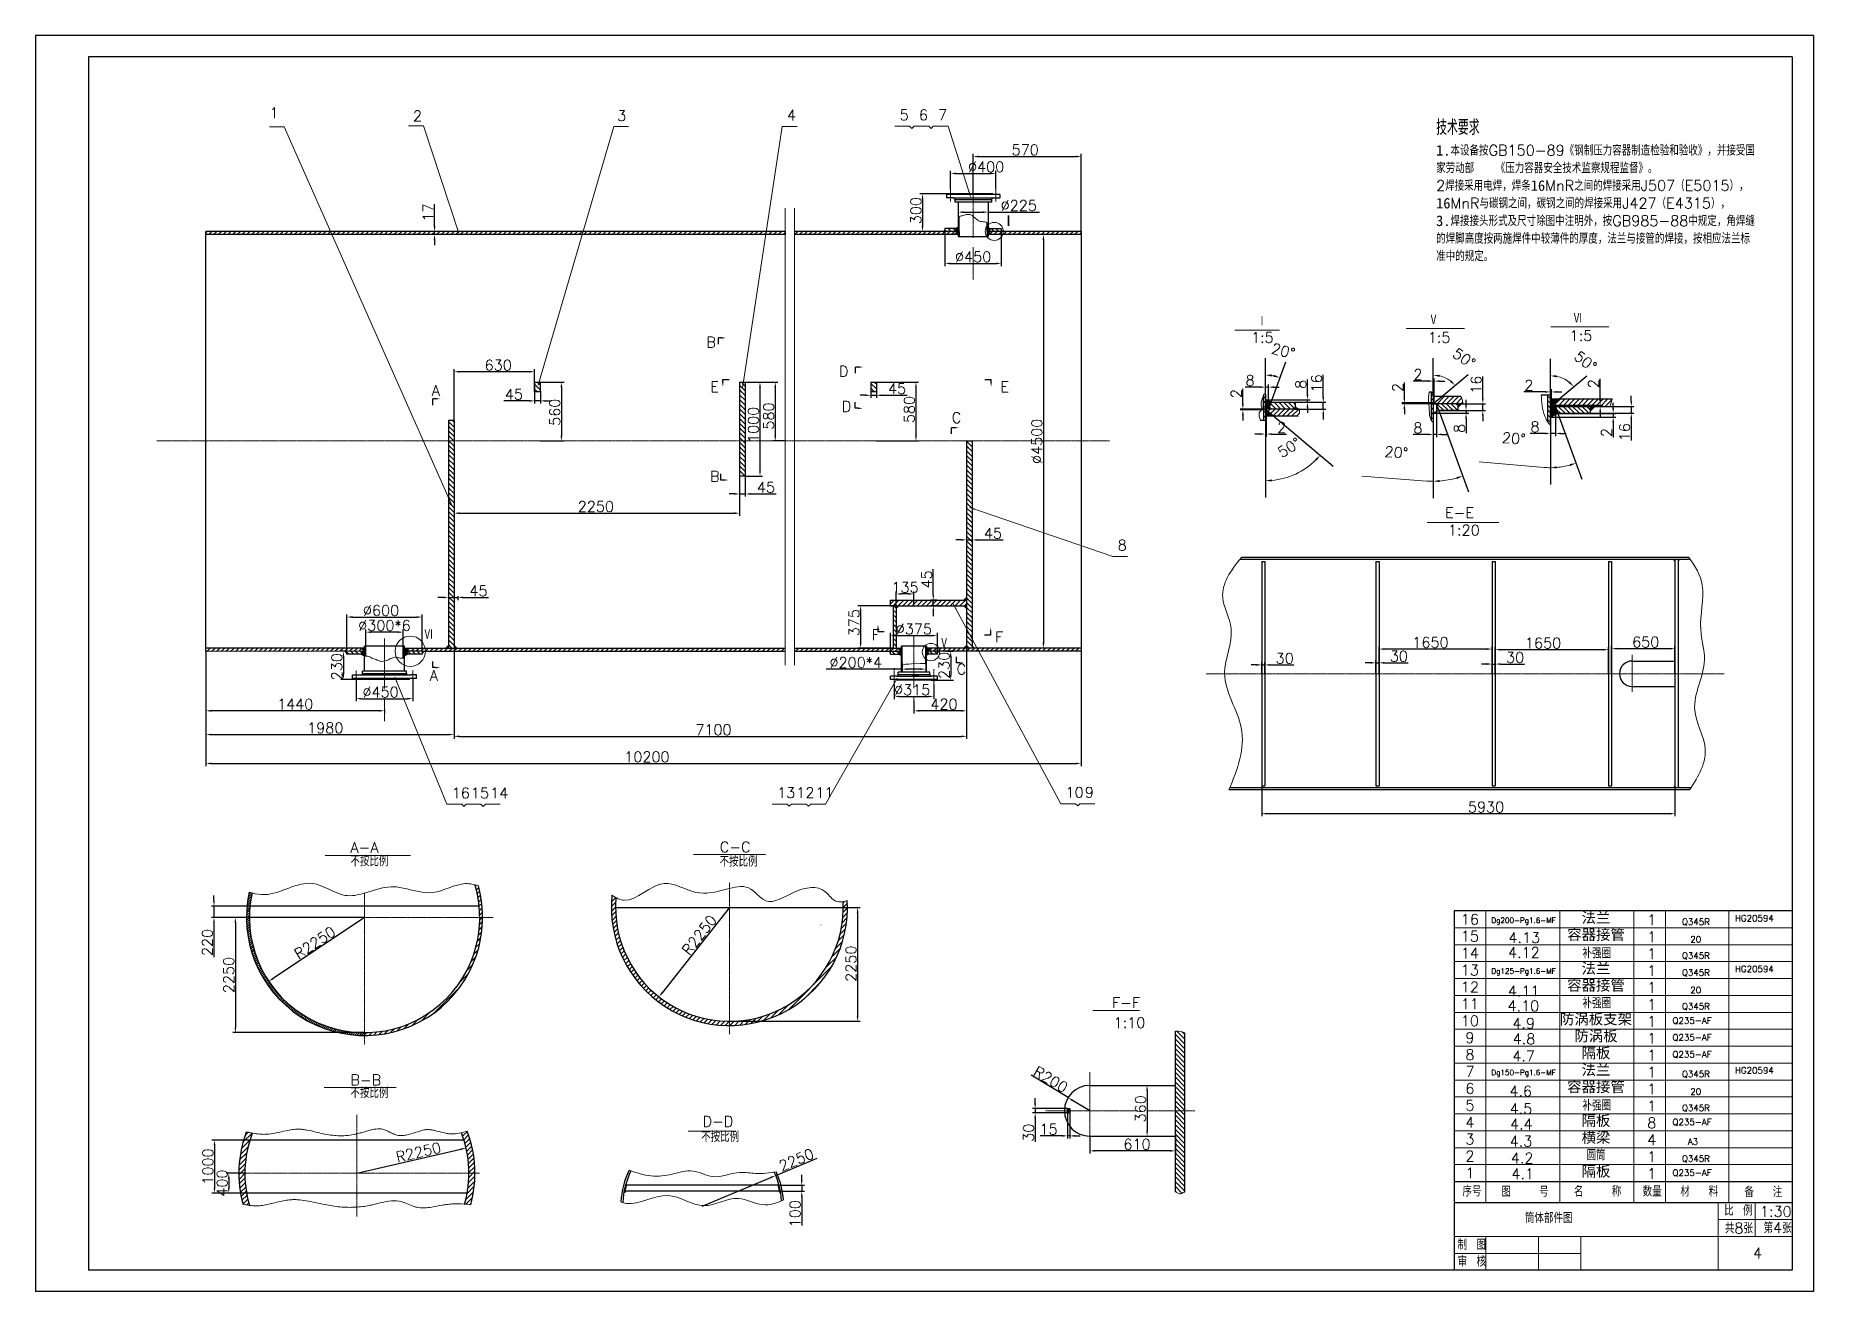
# Model space of a CAD drawing. Header units: millimetres. Extents: x 2900 to 3741, y 0 to 594.
import ezdxf

# ---------------------------------------------------------------- set-up
doc = ezdxf.new("R2010")
doc.units = ezdxf.units.MM
doc.linetypes.add('CENTER2', pattern=[1.125, 0.75, -0.125, 0.125, -0.125])
for name, color, linetype, lineweight in [('尺寸线', 3, 'Continuous', 15), ('文字层', 7, 'Continuous', 15), ('粗实线', 7, 'Continuous', 30), ('细实线', 7, 'Continuous', 15), ('细点划线', 1, 'CENTER2', 18)]:
    doc.layers.add(name, color=color, linetype=linetype, lineweight=lineweight)
doc.styles.get("Standard").update_dxf_attribs({"font": 'txt.shx', "bigfont": 'gbcbig.shx'})
doc.dimstyles.new('ISO-25$0', dxfattribs={"dimtxt": 5, "dimasz": 2.5, "dimexe": 1.25, "dimexo": 0, "dimtad": 1, "dimdec": 0, "dimdsep": 46, "dimtxsty": 'Standard', "dimcen": 2.5, "dimdle": 5, "dimadec": 0, "dimazin": 0, "dimtfac": 1, "dimtdec": 0, "dimtmove": 0, "dimatfit": 2, "dimfxl": 0, "dimtolj": 1, "dimarcsym": 0})
doc.dimstyles.new('ISO-25$2', dxfattribs={"dimtxt": 5, "dimasz": 3, "dimexe": 8, "dimexo": 0, "dimgap": 10, "dimtad": 1, "dimdec": 0, "dimtxsty": 'Standard', "dimcen": 2.5, "dimdle": 6, "dimclrd": 256, "dimclre": 256, "dimclrt": 256, "dimadec": 0, "dimazin": 0, "dimtfac": 1, "dimtdec": 0, "dimtmove": 0, "dimatfit": 3, "dimfxl": 0, "dimtolj": 1, "dimarcsym": 0})
doc.dimstyles.new('ISO-25$4', dxfattribs={"dimtxt": 5, "dimasz": 2.5, "dimexe": 0.5, "dimexo": 0, "dimtad": 1, "dimdec": 0, "dimdsep": 46, "dimtxsty": 'Standard', "dimcen": 2.5, "dimdle": 5, "dimadec": 0, "dimazin": 0, "dimtfac": 1, "dimtdec": 0, "dimtmove": 0, "dimatfit": 2, "dimfxl": 0, "dimtolj": 1, "dimarcsym": 0})

msp = doc.modelspace()

# ---------------------------------------------------------------- texts
at = {"layer": '尺寸线', "color": 0, "char_height": 5, "attachment_point": 1}
for s, insert, width in [('序号', (3574.97, 49.89), 10.4365), ('图   号', (3593.38, 49.75), 29.1354), ('名   称', (3627.74, 49.89), 28.1211), ('数量', (3660.21, 49.89), 10.8715), ('材  料', (3678.04, 49.89), 25.6566), ('备  注', (3708.33, 49.6), 23.7721), ('比 例', (3698.78, 40.86), 17.5), ('1:30', (3715.7, 40.29), 9.2857), ('共8张', (3699.1, 32.46), 15.3789), ('第4张', (3717.4, 32.62), 15.7245), ('审 核', (3572.71, 16.74), 13.4381), ('4', (3712.41, 20.59), 26.3444)]:
    msp.add_mtext(s, dxfattribs=dict(at, insert=insert, width=width))
at = {"layer": '文字层'}
for s, insert, char_height, width, attachment_point in [('1', (3010.66, 559.91), 5, 6.8897, 1), ('2', (3078.53, 558.51), 5, 6.8897, 1), ('3', (3175.12, 558.59), 5, 6.8897, 1), ('4', (3255.48, 558.89), 5, 6.8897, 1), ('5', (3308.76, 558.96), 5, 6.8897, 1), ('6', (3317.85, 558.96), 5, 6.8897, 1), ('7', (3326.95, 558.96), 5, 6.8897, 1), ('{\\H1.429x;技术要求\\P\\fsimsun|b0|i0|c91|p7;\\H0.6998x;1.}本设备按GB150-89《钢制压力容器制造检验和验收》，并接受国家劳动部{\\fsimsun|b0|i0|c91|p7;\\H0.999972x;   }《压力容器安全技术监察规程监督》。\\P2焊接采用电焊，焊条{\\fsimsun|b0|i0|c91|p7;16}MnR之间的焊接采用J507（E5015），{\\fsimsun|b0|i0|c91|p7;16}MnR与碳钢之间，碳钢之间的焊接采用J427（E4315），\\P{\\fsimsun|b0|i0|c91|p7;3.}焊接接头形式及尺寸除图中注明外，按GB985-88中规定，角焊缝的焊脚高度按两施焊件中较薄件的厚度，法兰与接管的焊接，按相应法兰标准中的规定。', (3562.51, 554.15), 5, 151.2167, 1), ('{\\fSimSun|b0|i0|c91|p7;Ⅰ}', (3356.82, 508.94), 5, 99.5805, 1), ('Ⅵ', (3627.36, 462.83), 5, 99.5805, 1), ('Ⅰ', (3477.89, 461.47), 5, 99.5805, 1), ('Ⅴ', (3559.02, 462.04), 5, 99.5805, 1), ('1:5', (3625.69, 454.54), 5, 99.5805, 1), ('B', (3217.33, 451.5), 5, 28.5347, 1), ('1:5', (3474.96, 453.7), 5, 99.5805, 1), ('1:5', (3558.56, 453.69), 5, 99.5805, 1), ('D', (3280.03, 437.73), 5, 28.5347, 1), ('E', (3219.15, 430.37), 5, 28.5347, 1), ('E', (3356.42, 430.37), 5, 28.5347, 1), ('A', (3087.37, 428.65), 5, 28.5347, 1), ('D', (3281.4, 421.09), 5, 28.5347, 1), ('C', (3333.41, 415.73), 5, 28.5347, 1), ('B', (3219.09, 388.02), 5, 28.5347, 1), ('E-E', (3573.58, 368.34), 5, 99.5805, 5), ('1:20', (3568.13, 362.55), 5, 99.5805, 1), ('8', (3411.88, 355.45), 5, 6.8897, 1), ('Ⅵ', (3083.71, 313.28), 5, 39.2626, 1), ('F', (3295.48, 313.03), 5, 28.5347, 1), ('F', (3353.85, 312.04), 5, 28.5347, 1), ('Ⅴ', (3327.53, 309.18), 5, 28.5347, 1), ('C', (3335.68, 296.82), 5, 28.5347, 1), ('A', (3086.49, 293.83), 5, 28.5347, 1), ('16', (3096.85, 238.26), 5, 6.8897, 1), ('15', (3105.95, 238.26), 5, 6.8897, 1), ('14', (3115.04, 238.26), 5, 6.8897, 1), ('13', (3250.75, 238.39), 5, 6.8897, 1), ('12', (3259.84, 238.39), 5, 6.8897, 1), ('11', (3268.94, 238.39), 5, 6.8897, 1), ('10', (3387.23, 238.56), 5, 6.8897, 1), ('9', (3396.32, 238.56), 5, 6.8897, 1), ('A-A', (3048.93, 212.47), 5, 59.7728, 1), ('C-C', (3223.67, 212.71), 5, 99.5805, 1), ('不按比例', (3048.93, 206.08), 5, 33.9644, 1), ('不按比例', (3223.55, 205.88), 5, 99.5805, 1), ('16', (3578.5, 176), 5, 15, 5), ('Dg200-Pg1.6-MF', (3603.87, 175.12), 2.5, 35, 5), ('{\\fsimsun|b0|i0|c91|p0;法兰}', (3638.14, 176.54), 5, 40, 5), ('1', (3662.39, 178.23), 5, 12, 1), ('HG20594 ', (3703.86, 178.03), 3, 30, 1), ('15', (3578.5, 168), 5, 15, 5), ('4.13', (3604.22, 167.33), 5, 60, 5), ('{\\fsimsun|b0|i0|c91|p0;容器接管}', (3638.14, 168.54), 5, 40, 5), ('1', (3662.39, 170.23), 5, 12, 1), ('Q345R', (3678.8, 176.32), 3, 20, 1), ('14', (3578.5, 160), 5, 15, 5), ('4.12', (3604.02, 160.28), 5, 60, 5), ('补强圈', (3638.5, 160), 5, 35, 5), ('1', (3662.39, 162.23), 5, 12, 1), ('Q345R', (3678.8, 160.32), 3, 20, 1), ('20', (3682.75, 168.03), 3, 20, 1), ('13', (3578.5, 152), 5, 15, 5), ('Dg125-Pg1.6-MF', (3603.87, 151.12), 2.5, 35, 5), ('{\\fsimsun|b0|i0|c91|p0;法兰}', (3638.14, 152.54), 5, 40, 5), ('1', (3662.39, 154.23), 5, 12, 1), ('Q345R', (3678.8, 152.32), 3, 20, 1), ('HG20594 ', (3703.86, 154.03), 3, 30, 1), ('12', (3578.5, 144), 5, 15, 5), ('4.11', (3603.97, 142.1), 5, 60, 5), ('{\\fsimsun|b0|i0|c91|p0;容器接管}', (3638.14, 144.54), 5, 40, 5), ('1', (3662.39, 146.23), 5, 12, 1), ('20', (3682.75, 144.03), 3, 20, 1), ('F-F', (3409.2, 139.09), 5, 99.5805, 1), ('11', (3578.5, 136), 5, 15, 5), ('4.10', (3603.77, 135.06), 5, 60, 5), ('补强圈', (3638.5, 136.41), 5, 35, 5), ('1', (3662.39, 138.23), 5, 12, 1), ('Q345R', (3678.8, 136.32), 3, 20, 1), ('1:10', (3409.97, 129.6), 5, 99.5805, 1), ('10', (3578.5, 128), 5, 15, 5), ('4.9', (3603.92, 126.79), 5, 60, 5), ('{\\fsimsun|b0|i0|c91|p0;防涡板支架}', (3638.14, 128.54), 5, 40, 5), ('1', (3662.39, 130.23), 5, 12, 1), ('Q235-AF', (3674.33, 129.63), 3, 20, 1), ('9', (3578.5, 120), 5, 15, 5), ('4.8', (3604.08, 119.48), 5, 60, 5), ('{\\fsimsun|b0|i0|c91|p0;防涡板}', (3638.14, 120.54), 5, 40, 5), ('1', (3662.39, 122.23), 5, 12, 1), ('Q235-AF', (3674.33, 121.63), 3, 20, 1), ('8', (3578.5, 112), 5, 15, 5), ('4.7', (3603.92, 111.37), 5, 60, 5), ('{\\fsimsun|b0|i0|c91|p0;隔板}', (3638.14, 112.54), 5, 40, 5), ('1', (3662.39, 114.23), 5, 12, 1), ('1', (3662.39, 114.23), 5, 12, 1), ('Q235-AF', (3674.33, 113.63), 3, 20, 1), ('B-B', (3048.95, 102.54), 5, 59.3329, 1), ('7', (3578.5, 104), 5, 15, 5), ('Dg150-Pg1.6-MF', (3603.87, 103.12), 2.5, 35, 5), ('{\\fsimsun|b0|i0|c91|p0;法兰}', (3638.14, 104.54), 5, 40, 5), ('1', (3662.39, 106.23), 5, 12, 1), ('Q345R', (3678.8, 104.32), 3, 20, 1), ('HG20594 ', (3703.86, 106.03), 3, 30, 1), ('不按比例', (3048.95, 96.46), 5, 33.9644, 1), ('6', (3578.5, 96), 5, 15, 5), ('4.6', (3602.52, 94.7), 5, 60, 5), ('{\\fsimsun|b0|i0|c91|p0;容器接管}', (3638.14, 96.54), 5, 40, 5), ('1', (3662.39, 98.23), 5, 12, 1), ('20', (3682.75, 96.03), 3, 20, 1), ('5', (3578.5, 88), 5, 15, 5), ('4.5', (3602.67, 86.44), 5, 60, 5), ('补强圈', (3638.5, 88), 5, 35, 5), ('1', (3662.39, 90.23), 5, 12, 1), ('Q345R', (3678.8, 88.32), 3, 20, 1), ('不按比例', (3214.85, 75.67), 5, 22.6429, 1), ('D-D', (3215.5, 82.93), 5, 99.5805, 1), ('4', (3578.5, 80), 5, 15, 5), ('4.4', (3602.83, 79.12), 5, 60, 5), ('{\\fsimsun|b0|i0|c91|p0;横梁}', (3638.14, 72.54), 5, 40, 5), ('{\\fsimsun|b0|i0|c91|p0;隔板}', (3638.14, 80.54), 5, 40, 5), ('8', (3662.39, 82.23), 5, 12, 1), ('Q235-AF', (3674.33, 81.63), 3, 20, 1), ('3', (3578.5, 72), 5, 15, 5), ('4.3', (3602.67, 71.02), 5, 60, 5), ('圆筒', (3638.14, 64.54), 5, 40, 5), ('4', (3662.39, 74.23), 5, 12, 1), ('A3', (3683.98, 70.88), 3, 30, 5), ('2', (3578.5, 64), 5, 15, 5), ('4.2', (3603.21, 63.07), 5, 60, 5), ('{\\fsimsun|b0|i0|c91|p0;隔板}', (3638.14, 56.54), 5, 40, 5), ('1', (3662.39, 66.23), 5, 12, 1), ('Q345R', (3678.8, 64.32), 3, 20, 1), ('1', (3578.5, 56), 5, 15, 5), ('4.1', (3603.47, 55.65), 5, 60, 5), ('1', (3662.39, 58.23), 5, 12, 1), ('Q235-AF', (3674.33, 57.63), 3, 20, 1)]:
    msp.add_mtext(s, dxfattribs=dict(at, insert=insert, char_height=char_height, width=width, attachment_point=attachment_point))
at = {"layer": '文字层', "color": 0, "insert": (3572.64, 24.68), "char_height": 5, "width": 15, "attachment_point": 1}
msp.add_mtext('制 图', dxfattribs=at)
at = {"layer": '细实线', "color": 0, "insert": (3604.51, 37.3), "char_height": 5, "width": 103.6409, "attachment_point": 1}
msp.add_mtext('{\\C256;筒体部件图}', dxfattribs=at)

# ---------------------------------------------------------------- blocks, each defined once
blk = doc.blocks.new('*X3')
at = {"layer": '尺寸线'}
for points in [[(3230.56, 377.62), (3230.56, 376.79), (3233.06, 377.2)], [(3238.22, 377.62), (3238.22, 376.79), (3235.72, 377.2)]]:
    blk.add_hatch(color=0, dxfattribs=at).paths.add_polyline_path(points, flags=0)
at = {"layer": '尺寸线', "color": 0, "lineweight": -2}
for p, q in [((3233.06, 385.64), (3233.06, 375.95)), ((3235.72, 385.64), (3235.72, 375.95)), ((3230.56, 377.2), (3228.06, 377.2)), ((3233.06, 377.2), (3235.72, 377.2)), ((3238.22, 377.2), (3250.31, 377.2))]:
    blk.add_line(p, q, dxfattribs=at)
at = {"layer": '尺寸线', "color": 0, "insert": (3245.51, 380.33), "char_height": 5, "width": 24.2857, "attachment_point": 5}
blk.add_mtext('45', dxfattribs=at)
blk = doc.blocks.new('*X4')
at = {"layer": '尺寸线'}
for points in [[(3092.77, 328.66), (3092.77, 327.83), (3095.27, 328.25)], [(3102.22, 328.66), (3102.22, 327.83), (3099.72, 328.25)]]:
    blk.add_hatch(color=0, dxfattribs=at).paths.add_polyline_path(points, flags=0)
at = {"layer": '尺寸线', "color": 0, "lineweight": -2}
for p, q in [((3092.77, 328.25), (3090.27, 328.25)), ((3095.27, 328.43), (3095.27, 327)), ((3095.27, 328.25), (3099.72, 328.25)), ((3099.72, 328.88), (3099.72, 327)), ((3102.22, 328.25), (3114.3, 328.25))]:
    blk.add_line(p, q, dxfattribs=at)
at = {"layer": '尺寸线', "color": 0, "insert": (3109.51, 331.37), "char_height": 5, "width": 24.2857, "attachment_point": 5}
blk.add_mtext('45', dxfattribs=at)
blk = doc.blocks.new('*X5')
at = {"layer": '尺寸线'}
for points in [[(3100.44, 368.52), (3100.44, 367.69), (3097.94, 368.11)], [(3230.56, 368.52), (3230.56, 367.69), (3233.06, 368.11)]]:
    blk.add_hatch(color=0, dxfattribs=at).paths.add_polyline_path(points, flags=0)
at = {"layer": '尺寸线', "color": 0, "lineweight": -2}
for p, q in [((3097.94, 411.87), (3097.94, 366.86)), ((3233.06, 385.64), (3233.06, 366.86)), ((3100.44, 368.11), (3230.56, 368.11))]:
    blk.add_line(p, q, dxfattribs=at)
at = {"layer": '尺寸线', "color": 0, "insert": (3165.05, 371.23), "char_height": 5, "width": 52.8571, "attachment_point": 5}
blk.add_mtext('2250', dxfattribs=at)
blk = doc.blocks.new('*X6')
at = {"layer": '尺寸线'}
for points in [[(3376.35, 497.37), (3377.18, 497.37), (3376.77, 499.87)], [(3376.35, 306.81), (3377.18, 306.81), (3376.77, 304.31)]]:
    blk.add_hatch(color=0, dxfattribs=at).paths.add_polyline_path(points, flags=0)
at = {"layer": '尺寸线', "color": 0, "lineweight": -2}
for p, q in [((3384.76, 499.87), (3375.52, 499.87)), ((3376.77, 497.37), (3376.77, 306.81)), ((3376.77, 304.31), (3375.52, 304.31))]:
    blk.add_line(p, q, dxfattribs=at)
at = {"layer": '尺寸线', "color": 0, "insert": (3373.64, 402.09), "char_height": 5, "width": 66.4286, "attachment_point": 5, "rotation": 90}
blk.add_mtext('%%C4500', dxfattribs=at)
blk = doc.blocks.new('*X7')
at = {"layer": '尺寸线'}
for points in [[(2983.98, 184.8), (2984.81, 184.8), (2984.4, 182.3)], [(2983.98, 174.4), (2984.81, 174.4), (2984.4, 176.9)]]:
    blk.add_hatch(color=0, dxfattribs=at).paths.add_polyline_path(points, flags=0)
at = {"layer": '尺寸线', "color": 0, "lineweight": -2}
for p, q in [((2984.4, 184.8), (2984.4, 187.3)), ((3001.41, 182.3), (2983.15, 182.3)), ((3001.14, 176.9), (2983.15, 176.9)), ((2984.4, 182.3), (2984.4, 176.9)), ((2984.4, 174.4), (2984.4, 158.15))]:
    blk.add_line(p, q, dxfattribs=at)
at = {"layer": '尺寸线', "color": 0, "insert": (2981.27, 165.03), "char_height": 5, "width": 38.5714, "attachment_point": 5, "rotation": 90}
blk.add_mtext('220', dxfattribs=at)
blk = doc.blocks.new('*X8')
at = {"layer": '尺寸线'}
for points in [[(2994.1, 174.4), (2994.93, 174.4), (2994.51, 176.9)], [(2994.1, 124.9), (2994.93, 124.9), (2994.51, 122.4)]]:
    blk.add_hatch(color=0, dxfattribs=at).paths.add_polyline_path(points, flags=0)
at = {"layer": '尺寸线', "color": 0, "lineweight": -2}
for p, q in [((3055.64, 176.9), (2993.26, 176.9)), ((2994.51, 174.4), (2994.51, 124.9)), ((3055.64, 122.4), (2993.26, 122.4))]:
    blk.add_line(p, q, dxfattribs=at)
at = {"layer": '尺寸线', "color": 0, "insert": (2991.39, 149.65), "char_height": 5, "width": 52.8571, "attachment_point": 5, "rotation": 90}
blk.add_mtext('2250', dxfattribs=at)
blk = doc.blocks.new('*X9')
at = {"layer": '尺寸线'}
for points in [[(2990.98, 53.39), (2991.82, 53.39), (2991.4, 55.89)], [(2990.98, 49.04), (2991.82, 49.04), (2991.4, 46.54)]]:
    blk.add_hatch(color=0, dxfattribs=at).paths.add_polyline_path(points, flags=0)
at = {"layer": '尺寸线', "color": 0, "lineweight": -2}
for p, q in [((2999.01, 55.89), (2990.15, 55.89)), ((2991.4, 53.39), (2991.4, 49.04)), ((2999.84, 46.54), (2990.15, 46.54))]:
    blk.add_line(p, q, dxfattribs=at)
at = {"layer": '尺寸线', "color": 0, "insert": (2988.27, 51.22), "char_height": 5, "width": 38.5714, "attachment_point": 5, "rotation": 90}
blk.add_mtext('400', dxfattribs=at)
blk = doc.blocks.new('*X10')
at = {"layer": '尺寸线'}
for points in [[(2984.24, 69.04), (2985.07, 69.04), (2984.65, 71.54)], [(2984.24, 49.04), (2985.07, 49.04), (2984.65, 46.54)]]:
    blk.add_hatch(color=0, dxfattribs=at).paths.add_polyline_path(points, flags=0)
at = {"layer": '尺寸线', "color": 0, "lineweight": -2}
for p, q in [((3001.37, 71.54), (2983.4, 71.54)), ((2984.65, 69.04), (2984.65, 49.04)), ((2999.84, 46.54), (2983.4, 46.54))]:
    blk.add_line(p, q, dxfattribs=at)
at = {"layer": '尺寸线', "color": 0, "insert": (2981.53, 59.04), "char_height": 5, "width": 50.7143, "attachment_point": 5, "rotation": 90}
blk.add_mtext('1000', dxfattribs=at)
blk = doc.blocks.new('*X11')
at = {"layer": '尺寸线'}
for points in [[(2983.09, 250.14), (2983.09, 249.31), (2980.59, 249.72)], [(3392.12, 250.14), (3392.12, 249.31), (3394.62, 249.72)]]:
    blk.add_hatch(color=0, dxfattribs=at).paths.add_polyline_path(points, flags=0)
at = {"layer": '尺寸线', "color": 0, "lineweight": -2}
for p, q in [((3394.62, 302.79), (3394.62, 248.47)), ((2980.59, 302.68), (2980.59, 248.47)), ((2983.09, 249.72), (3392.12, 249.72))]:
    blk.add_line(p, q, dxfattribs=at)
at = {"layer": '尺寸线', "color": 0, "insert": (3189.19, 252.85), "char_height": 5, "width": 65, "attachment_point": 5}
blk.add_mtext('10200', dxfattribs=at)
blk = doc.blocks.new('*X12')
at = {"layer": '尺寸线'}
for points in [[(3100.44, 262.96), (3100.44, 262.13), (3097.94, 262.55)], [(3337.9, 262.96), (3337.9, 262.13), (3340.4, 262.55)]]:
    blk.add_hatch(color=0, dxfattribs=at).paths.add_polyline_path(points, flags=0)
at = {"layer": '尺寸线', "color": 0, "lineweight": -2}
for p, q in [((3097.94, 304.31), (3097.94, 261.3)), ((3340.4, 304.31), (3340.4, 261.3)), ((3100.44, 262.55), (3337.9, 262.55))]:
    blk.add_line(p, q, dxfattribs=at)
at = {"layer": '尺寸线', "color": 0, "insert": (3220.66, 265.67), "char_height": 5, "width": 52.8571, "attachment_point": 5}
blk.add_mtext('7100', dxfattribs=at)
blk = doc.blocks.new('*X13')
at = {"layer": '尺寸线'}
for points in [[(3288.44, 179.07), (3289.27, 179.07), (3288.86, 181.57)], [(3288.44, 130.26), (3289.27, 130.26), (3288.86, 127.76)]]:
    blk.add_hatch(color=0, dxfattribs=at).paths.add_polyline_path(points, flags=0)
at = {"layer": '尺寸线', "color": 0, "lineweight": -2}
for p, q in [((3282.05, 181.57), (3290.11, 181.57)), ((3288.86, 179.07), (3288.86, 130.26)), ((3228.2, 127.76), (3290.11, 127.76))]:
    blk.add_line(p, q, dxfattribs=at)
at = {"layer": '尺寸线', "color": 0, "insert": (3285.73, 155.01), "char_height": 5, "width": 52.8571, "attachment_point": 5, "rotation": 90}
blk.add_mtext('2250', dxfattribs=at)
blk = doc.blocks.new('*X14')
at = {"layer": '尺寸线'}
for points in [[(3501.24, 424.25), (3502.07, 424.25), (3501.66, 421.75)], [(3501.24, 418.05), (3502.07, 418.05), (3501.66, 420.55)]]:
    blk.add_hatch(color=0, dxfattribs=at).paths.add_polyline_path(points, flags=0)
at = {"layer": '尺寸线', "color": 0, "lineweight": -2}
for p, q in [((3501.66, 424.25), (3501.66, 431.33)), ((3481.79, 421.75), (3502.91, 421.75)), ((3484.46, 420.55), (3502.91, 420.55)), ((3501.66, 420.55), (3501.66, 421.75)), ((3501.66, 418.05), (3501.66, 415.55))]:
    blk.add_line(p, q, dxfattribs=at)
at = {"layer": '尺寸线', "color": 0, "insert": (3498.53, 429.04), "char_height": 5, "width": 10, "attachment_point": 5, "rotation": 90}
blk.add_mtext('8', dxfattribs=at)
blk = doc.blocks.new('*X15')
at = {"layer": '尺寸线'}
for points in [[(3505.29, 393.66), (3506.03, 392.99), (3507.69, 395.53)], [(3484.81, 383.09), (3484.77, 384.09), (3481.79, 383.46)]]:
    blk.add_hatch(color=256, dxfattribs=at).paths.add_polyline_path(points, flags=0)
at = {"layer": '尺寸线', "lineweight": -2}
for p, q in [((3485.76, 413.93), (3513.82, 390.39)), ((3481.79, 411.93), (3481.79, 375.46))]:
    blk.add_line(p, q, dxfattribs=at)
at = {"layer": '尺寸线'}
blk.add_arc((3481.79, 417.26), 33.8, 275.08642, 314.91358, dxfattribs=at)
at = {"layer": '尺寸线', "insert": (3493.01, 399.15), "char_height": 5, "width": 30, "attachment_point": 5, "rotation": 31.78535}
blk.add_mtext('50%%D', dxfattribs=at)
blk = doc.blocks.new('*X16')
at = {"layer": '尺寸线'}
for points in [[(3645.85, 417.82), (3646.69, 417.82), (3646.27, 415.32)], [(3645.85, 411.02), (3646.69, 411.02), (3646.27, 413.52)]]:
    blk.add_hatch(color=0, dxfattribs=at).paths.add_polyline_path(points, flags=0)
at = {"layer": '尺寸线', "color": 0, "lineweight": -2}
for p, q in [((3616.56, 413.52), (3647.52, 413.52)), ((3620.13, 415.32), (3647.52, 415.32)), ((3646.27, 417.82), (3646.27, 420.32)), ((3646.27, 415.32), (3646.27, 413.52)), ((3646.27, 411.02), (3646.27, 403.94))]:
    blk.add_line(p, q, dxfattribs=at)
at = {"layer": '尺寸线', "color": 0, "insert": (3643.15, 406.23), "char_height": 5, "width": 10, "attachment_point": 5, "rotation": 90}
blk.add_mtext('2', dxfattribs=at)
blk = doc.blocks.new('*X17')
at = {"layer": '尺寸线'}
for points in [[(3614.06, 406.22), (3614.06, 405.39), (3616.56, 405.8)], [(3621.46, 406.22), (3621.46, 405.39), (3618.96, 405.8)]]:
    blk.add_hatch(color=0, dxfattribs=at).paths.add_polyline_path(points, flags=0)
at = {"layer": '尺寸线', "color": 0, "lineweight": -2}
for p, q in [((3616.56, 413.52), (3616.56, 404.55)), ((3618.96, 418.56), (3618.96, 404.55)), ((3614.06, 405.8), (3606.97, 405.8)), ((3618.96, 405.8), (3616.56, 405.8)), ((3621.46, 405.8), (3623.96, 405.8))]:
    blk.add_line(p, q, dxfattribs=at)
at = {"layer": '尺寸线', "color": 0, "insert": (3609.27, 408.93), "char_height": 5, "width": 10, "attachment_point": 5}
blk.add_mtext('8', dxfattribs=at)
blk = doc.blocks.new('*X18')
at = {"layer": '尺寸线'}
for points in [[(3619.58, 389.24), (3619.53, 390.24), (3616.56, 389.61)], [(3625.7, 391.32), (3626, 390.37), (3628.71, 391.75)]]:
    blk.add_hatch(color=256, dxfattribs=at).paths.add_polyline_path(points, flags=0)
at = {"layer": '尺寸线', "lineweight": -2}
for p, q in [((3620.13, 415.32), (3631.45, 384.24)), ((3616.56, 409.74), (3616.56, 381.61))]:
    blk.add_line(p, q, dxfattribs=at)
at = {"layer": '尺寸线'}
blk.add_line((3613.56, 389.74), (3582.84, 392.34), dxfattribs=at)
for start, end in [(265.16275, 270), (274.83725, 285.16275)]:
    blk.add_arc((3616.56, 425.15), 35.54, start, end, dxfattribs=at)
at = {"layer": '尺寸线', "insert": (3599.25, 403.49), "char_height": 5, "width": 30, "attachment_point": 5, "rotation": 355.16275}
blk.add_mtext('20%%D', dxfattribs=at)
blk = doc.blocks.new('*X19')
at = {"layer": '尺寸线'}
for points in [[(3614.06, 425.87), (3614.06, 425.03), (3616.56, 425.45)], [(3619.53, 425.87), (3619.53, 425.03), (3617.03, 425.45)]]:
    blk.add_hatch(color=0, dxfattribs=at).paths.add_polyline_path(points, flags=0)
at = {"layer": '尺寸线', "color": 0, "lineweight": -2}
for p, q in [((3614.06, 425.45), (3604.08, 425.45)), ((3616.56, 421.96), (3616.56, 426.7)), ((3617.03, 425.45), (3616.56, 425.45)), ((3617.03, 418.56), (3617.03, 426.7)), ((3619.53, 425.45), (3622.03, 425.45))]:
    blk.add_line(p, q, dxfattribs=at)
at = {"layer": '尺寸线', "color": 0, "insert": (3606.37, 428.58), "char_height": 5, "width": 10, "attachment_point": 5}
blk.add_mtext('2', dxfattribs=at)
blk = doc.blocks.new('*X20')
at = {"layer": '尺寸线'}
for points in [[(3639.71, 421.66), (3640.55, 421.66), (3640.13, 419.16)], [(3639.71, 416.06), (3640.55, 416.06), (3640.13, 418.56)]]:
    blk.add_hatch(color=0, dxfattribs=at).paths.add_polyline_path(points, flags=0)
at = {"layer": '尺寸线', "color": 0, "lineweight": -2}
for p, q in [((3640.13, 421.66), (3640.13, 431.64)), ((3617.16, 419.16), (3641.38, 419.16)), ((3617.16, 418.56), (3641.38, 418.56)), ((3640.13, 418.56), (3640.13, 419.16)), ((3640.13, 416.06), (3640.13, 413.56))]:
    blk.add_line(p, q, dxfattribs=at)
at = {"layer": '尺寸线', "color": 0, "insert": (3637, 429.35), "char_height": 5, "width": 10, "attachment_point": 5, "rotation": 90}
blk.add_mtext('2', dxfattribs=at)
blk = doc.blocks.new('*X21')
at = {"layer": '尺寸线'}
for points in [[(3619.49, 432.31), (3619.59, 433.31), (3616.56, 433.12)], [(3625.83, 430.4), (3625.13, 429.68), (3627.64, 427.96)]]:
    blk.add_hatch(color=256, dxfattribs=at).paths.add_polyline_path(points, flags=0)
at = {"layer": '尺寸线', "lineweight": -2}
for p, q in [((3616.56, 423.96), (3616.56, 441.12)), ((3620.49, 421.96), (3633.77, 433.1))]:
    blk.add_line(p, q, dxfattribs=at)
at = {"layer": '尺寸线'}
blk.add_arc((3616.56, 418.66), 14.47, 51.90322, 78.09678, dxfattribs=at)
at = {"layer": '尺寸线', "insert": (3633.19, 439.88), "char_height": 5, "width": 30, "attachment_point": 5, "rotation": 321.90322}
blk.add_mtext('50%%D', dxfattribs=at)
blk = doc.blocks.new('*X22')
at = {"layer": '尺寸线'}
for points in [[(3484.75, 432.71), (3484.82, 433.71), (3481.79, 433.43)], [(3485.96, 433.51), (3485.68, 432.55), (3488.71, 432.21)]]:
    blk.add_hatch(color=256, dxfattribs=at).paths.add_polyline_path(points, flags=0)
at = {"layer": '尺寸线', "lineweight": -2}
for p, q in [((3481.79, 424.42), (3481.79, 441.43)), ((3484.46, 420.55), (3491.44, 439.73))]:
    blk.add_line(p, q, dxfattribs=at)
at = {"layer": '尺寸线'}
blk.add_arc((3481.79, 413.21), 20.22, 78.50805, 81.49195, dxfattribs=at)
at = {"layer": '尺寸线', "insert": (3490.22, 444.83), "char_height": 5, "width": 30, "attachment_point": 5, "rotation": 345.06962}
blk.add_mtext('20%%D', dxfattribs=at)
blk = doc.blocks.new('*X23')
at = {"layer": '尺寸线'}
for points in [[(3479.29, 428.13), (3479.29, 427.3), (3481.79, 427.72)], [(3485.79, 428.13), (3485.79, 427.3), (3483.29, 427.72)]]:
    blk.add_hatch(color=0, dxfattribs=at).paths.add_polyline_path(points, flags=0)
at = {"layer": '尺寸线', "color": 0, "lineweight": -2}
for p, q in [((3481.79, 417.33), (3481.79, 428.97)), ((3483.29, 417.33), (3483.29, 428.97)), ((3479.29, 427.72), (3472.21, 427.72)), ((3483.29, 427.72), (3481.79, 427.72)), ((3485.79, 427.72), (3488.29, 427.72))]:
    blk.add_line(p, q, dxfattribs=at)
at = {"layer": '尺寸线', "color": 0, "insert": (3474.5, 430.84), "char_height": 5, "width": 10, "attachment_point": 5}
blk.add_mtext('8', dxfattribs=at)
blk = doc.blocks.new('*X24')
at = {"layer": '尺寸线'}
for points in [[(3576.24, 419.16), (3577.08, 419.16), (3576.66, 416.66)], [(3576.24, 412.96), (3577.08, 412.96), (3576.66, 415.46)]]:
    blk.add_hatch(color=0, dxfattribs=at).paths.add_polyline_path(points, flags=0)
at = {"layer": '尺寸线', "color": 0, "lineweight": -2}
for p, q in [((3576.66, 419.16), (3576.66, 421.66)), ((3561.17, 415.46), (3577.91, 415.46)), ((3563.83, 416.66), (3577.91, 416.66)), ((3576.66, 416.66), (3576.66, 415.46)), ((3576.66, 412.96), (3576.66, 405.88))]:
    blk.add_line(p, q, dxfattribs=at)
at = {"layer": '尺寸线', "color": 0, "insert": (3573.53, 408.17), "char_height": 5, "width": 10, "attachment_point": 5, "rotation": 90}
blk.add_mtext('8', dxfattribs=at)
blk = doc.blocks.new('*X25')
at = {"layer": '尺寸线'}
for points in [[(3564.19, 382.8), (3564.15, 383.8), (3561.17, 383.19)], [(3572.11, 385.21), (3572.42, 384.26), (3575.12, 385.65)]]:
    blk.add_hatch(color=256, dxfattribs=at).paths.add_polyline_path(points, flags=0)
at = {"layer": '尺寸线', "lineweight": -2}
for p, q in [((3563.83, 416.66), (3577.86, 378.14)), ((3561.17, 411.18), (3561.17, 375.19))]:
    blk.add_line(p, q, dxfattribs=at)
at = {"layer": '尺寸线'}
blk.add_line((3558.17, 383.3), (3527.42, 385.57), dxfattribs=at)
for start, end in [(265.78516, 270), (274.21484, 285.78516)]:
    blk.add_arc((3561.17, 423.98), 40.79, start, end, dxfattribs=at)
at = {"layer": '尺寸线', "insert": (3543.72, 396.9), "char_height": 5, "width": 30, "attachment_point": 5, "rotation": 355.78516}
blk.add_mtext('20%%D', dxfattribs=at)
blk = doc.blocks.new('*X26')
at = {"layer": '尺寸线'}
for points in [[(3547.06, 422.76), (3547.9, 422.76), (3547.48, 420.26)], [(3547.06, 417.36), (3547.9, 417.36), (3547.48, 419.86)]]:
    blk.add_hatch(color=0, dxfattribs=at).paths.add_polyline_path(points, flags=0)
at = {"layer": '尺寸线', "color": 0, "lineweight": -2}
for p, q in [((3547.48, 422.76), (3547.48, 429.85)), ((3561.57, 420.26), (3546.23, 420.26)), ((3561.57, 419.86), (3546.23, 419.86)), ((3547.48, 419.86), (3547.48, 420.26)), ((3547.48, 417.36), (3547.48, 414.86))]:
    blk.add_line(p, q, dxfattribs=at)
at = {"layer": '尺寸线', "color": 0, "insert": (3544.36, 427.55), "char_height": 5, "width": 10, "attachment_point": 5, "rotation": 90}
blk.add_mtext('2', dxfattribs=at)
blk = doc.blocks.new('*X27')
at = {"layer": '尺寸线'}
for points in [[(3558.67, 405.76), (3558.67, 404.93), (3561.17, 405.35)], [(3565.17, 405.76), (3565.17, 404.93), (3562.67, 405.35)]]:
    blk.add_hatch(color=0, dxfattribs=at).paths.add_polyline_path(points, flags=0)
at = {"layer": '尺寸线', "color": 0, "lineweight": -2}
for p, q in [((3561.17, 415.46), (3561.17, 404.1)), ((3562.67, 419.86), (3562.67, 404.1)), ((3558.67, 405.35), (3551.59, 405.35)), ((3562.67, 405.35), (3561.17, 405.35)), ((3565.17, 405.35), (3567.67, 405.35))]:
    blk.add_line(p, q, dxfattribs=at)
at = {"layer": '尺寸线', "color": 0, "insert": (3553.88, 408.47), "char_height": 5, "width": 10, "attachment_point": 5}
blk.add_mtext('8', dxfattribs=at)
blk = doc.blocks.new('*X28')
at = {"layer": '尺寸线'}
for points in [[(3564.1, 432.56), (3564.21, 433.55), (3561.17, 433.39)], [(3569.65, 431.01), (3568.96, 430.29), (3571.48, 428.58)]]:
    blk.add_hatch(color=256, dxfattribs=at).paths.add_polyline_path(points, flags=0)
at = {"layer": '尺寸线', "lineweight": -2}
for p, q in [((3561.17, 425.26), (3561.17, 441.39)), ((3565.14, 423.26), (3577.61, 433.72))]:
    blk.add_line(p, q, dxfattribs=at)
at = {"layer": '尺寸线'}
blk.add_arc((3561.17, 419.93), 13.46, 52.79738, 77.20262, dxfattribs=at)
at = {"layer": '尺寸线', "insert": (3575.77, 441.39), "char_height": 5, "width": 30, "attachment_point": 5, "rotation": 325.78649}
blk.add_mtext('50%%D', dxfattribs=at)
blk = doc.blocks.new('*X29')
at = {"layer": '尺寸线'}
for points in [[(3558.67, 431), (3558.67, 430.17), (3561.17, 430.58)], [(3564.07, 431), (3564.07, 430.17), (3561.57, 430.58)]]:
    blk.add_hatch(color=0, dxfattribs=at).paths.add_polyline_path(points, flags=0)
at = {"layer": '尺寸线', "color": 0, "lineweight": -2}
for p, q in [((3558.67, 430.58), (3551.59, 430.58)), ((3561.17, 423.38), (3561.17, 431.83)), ((3561.57, 430.58), (3561.17, 430.58)), ((3561.57, 420.26), (3561.57, 431.83)), ((3564.07, 430.58), (3566.57, 430.58))]:
    blk.add_line(p, q, dxfattribs=at)
at = {"layer": '尺寸线', "color": 0, "insert": (3553.88, 433.71), "char_height": 5, "width": 10, "attachment_point": 5}
blk.add_mtext('2', dxfattribs=at)
blk = doc.blocks.new('*X30')
at = {"layer": '尺寸线'}
for points in [[(3346.01, 537.21), (3346.01, 536.38), (3343.51, 536.8)], [(3392.12, 537.21), (3392.12, 536.38), (3394.62, 536.8)]]:
    blk.add_hatch(color=0, dxfattribs=at).paths.add_polyline_path(points, flags=0)
at = {"layer": '尺寸线', "color": 0, "lineweight": -2}
for p, q in [((3343.51, 519.16), (3343.51, 538.05)), ((3346.01, 536.8), (3392.12, 536.8)), ((3394.62, 499.87), (3394.62, 538.05))]:
    blk.add_line(p, q, dxfattribs=at)
at = {"layer": '尺寸线', "color": 0, "insert": (3368.14, 539.92), "char_height": 5, "width": 38.5714, "attachment_point": 5}
blk.add_mtext('570', dxfattribs=at)
blk = doc.blocks.new('*X31')
at = {"layer": '尺寸线'}
blk.add_hatch(color=0, dxfattribs=at).paths.add_polyline_path([(3012.16, 148.38), (3012.62, 147.69), (3010.31, 146.65)], flags=0)
at = {"layer": '尺寸线', "color": 0, "lineweight": -2}
blk.add_line((3055.64, 176.9), (3012.39, 148.04), dxfattribs=at)
at = {"layer": '尺寸线', "color": 0, "insert": (3032.1, 164.95), "char_height": 5, "width": 67.1429, "attachment_point": 5, "rotation": 33.72248}
blk.add_mtext('R2250', dxfattribs=at)
blk = doc.blocks.new('*X32')
at = {"layer": '尺寸线'}
blk.add_hatch(color=0, dxfattribs=at).paths.add_polyline_path([(3101.11, 67.69), (3101.3, 66.88), (3103.64, 67.85)], flags=0)
at = {"layer": '尺寸线', "color": 0, "lineweight": -2}
blk.add_line((3052.01, 55.89), (3101.21, 67.28), dxfattribs=at)
at = {"layer": '尺寸线', "color": 0, "insert": (3081.11, 65.84), "char_height": 5, "width": 67.1429, "attachment_point": 5, "rotation": 13.03704}
blk.add_mtext('R2250', dxfattribs=at)
blk = doc.blocks.new('*X33')
at = {"layer": '尺寸线'}
blk.add_hatch(color=0, dxfattribs=at).paths.add_polyline_path([(3196.09, 141.53), (3196.74, 141.02), (3194.87, 139.31)], flags=0)
at = {"layer": '尺寸线', "color": 0, "lineweight": -2}
blk.add_line((3228.2, 181.61), (3196.41, 141.27), dxfattribs=at)
at = {"layer": '尺寸线', "color": 0, "insert": (3213.98, 168.61), "char_height": 5, "width": 67.1429, "attachment_point": 5, "rotation": 51.76134}
blk.add_mtext('R2250', dxfattribs=at)
blk = doc.blocks.new('*X34')
at = {"layer": '尺寸线'}
for points in [[(3242.27, 427.59), (3243.1, 427.59), (3242.68, 430.09)], [(3242.27, 388.14), (3243.1, 388.14), (3242.68, 385.64)]]:
    blk.add_hatch(color=0, dxfattribs=at).paths.add_polyline_path(points, flags=0)
at = {"layer": '尺寸线', "color": 0, "lineweight": -2}
for p, q in [((3237.32, 430.09), (3243.93, 430.09)), ((3242.68, 427.59), (3242.68, 388.14)), ((3235.72, 385.64), (3243.93, 385.64))]:
    blk.add_line(p, q, dxfattribs=at)
at = {"layer": '尺寸线', "color": 0, "insert": (3239.56, 409.88), "char_height": 5, "width": 50.7143, "attachment_point": 5, "rotation": 90}
blk.add_mtext('1000', dxfattribs=at)
blk = doc.blocks.new('*X35')
at = {"layer": '尺寸线'}
for points in [[(3332.48, 300.29), (3333.31, 300.29), (3332.89, 302.79)], [(3332.48, 291.56), (3333.31, 291.56), (3332.89, 289.06)]]:
    blk.add_hatch(color=0, dxfattribs=at).paths.add_polyline_path(points, flags=0)
at = {"layer": '尺寸线', "color": 0, "lineweight": -2}
for p, q in [((3330.38, 302.79), (3334.14, 302.79)), ((3332.89, 300.29), (3332.89, 291.56)), ((3323.69, 289.06), (3334.14, 289.06))]:
    blk.add_line(p, q, dxfattribs=at)
at = {"layer": '尺寸线', "color": 0, "insert": (3329.77, 296.13), "char_height": 5, "width": 38.5714, "attachment_point": 5, "rotation": 90}
blk.add_mtext('230', dxfattribs=at)
blk = doc.blocks.new('*X36')
at = {"layer": '尺寸线'}
for points in [[(3045.2, 300.29), (3046.03, 300.29), (3045.62, 302.79)], [(3045.2, 291.96), (3046.03, 291.96), (3045.62, 289.46)]]:
    blk.add_hatch(color=0, dxfattribs=at).paths.add_polyline_path(points, flags=0)
at = {"layer": '尺寸线', "color": 0, "lineweight": -2}
for p, q in [((3047.27, 302.79), (3044.37, 302.79)), ((3045.62, 300.29), (3045.62, 291.96)), ((3053.22, 289.46), (3044.37, 289.46))]:
    blk.add_line(p, q, dxfattribs=at)
at = {"layer": '尺寸线', "color": 0, "insert": (3042.49, 295.49), "char_height": 5, "width": 38.5714, "attachment_point": 5, "rotation": 90}
blk.add_mtext('230', dxfattribs=at)
blk = doc.blocks.new('*X37')
at = {"layer": '尺寸线'}
for points in [[(3319.15, 516.66), (3319.98, 516.66), (3319.56, 519.16)], [(3319.15, 503.88), (3319.98, 503.88), (3319.56, 501.38)]]:
    blk.add_hatch(color=0, dxfattribs=at).paths.add_polyline_path(points, flags=0)
at = {"layer": '尺寸线', "color": 0, "lineweight": -2}
for p, q in [((3343.51, 519.16), (3318.31, 519.16)), ((3319.56, 516.66), (3319.56, 503.88)), ((3330.17, 501.38), (3318.31, 501.38))]:
    blk.add_line(p, q, dxfattribs=at)
at = {"layer": '尺寸线', "color": 0, "insert": (3316.44, 511.18), "char_height": 5, "width": 38.5714, "attachment_point": 5, "rotation": 90}
blk.add_mtext('300', dxfattribs=at)
blk = doc.blocks.new('*X38')
at = {"layer": '尺寸线'}
blk.add_hatch(color=0, dxfattribs=at).paths.add_polyline_path([(3390.75, 90.73), (3390.32, 90.02), (3388.4, 91.67)], flags=0)
at = {"layer": '尺寸线', "color": 0, "lineweight": -2}
for p, q in [((3388.4, 91.67), (3370.92, 102.23)), ((3398.67, 85.46), (3390.54, 90.37))]:
    blk.add_line(p, q, dxfattribs=at)
at = {"layer": '尺寸线', "color": 0, "insert": (3380.21, 100.27), "char_height": 5, "width": 52.8571, "attachment_point": 5, "rotation": 328.85072}
blk.add_mtext('R200', dxfattribs=at)
blk = doc.blocks.new('*X39')
at = {"layer": '尺寸线'}
for points in [[(3425.37, 94.96), (3426.2, 94.96), (3425.78, 97.46)], [(3425.37, 75.96), (3426.2, 75.96), (3425.78, 73.46)]]:
    blk.add_hatch(color=0, dxfattribs=at).paths.add_polyline_path(points, flags=0)
at = {"layer": '尺寸线', "color": 0, "lineweight": -2}
for p, q in [((3418.92, 97.46), (3427.03, 97.46)), ((3425.78, 94.96), (3425.78, 75.96)), ((3418.92, 73.46), (3427.03, 73.46))]:
    blk.add_line(p, q, dxfattribs=at)
at = {"layer": '尺寸线', "color": 0, "insert": (3422.66, 86.36), "char_height": 5, "width": 38.5714, "attachment_point": 5, "rotation": 90}
blk.add_mtext('360', dxfattribs=at)
blk = doc.blocks.new('*X40')
at = {"layer": '尺寸线'}
for points in [[(3385.67, 74), (3385.67, 73.16), (3388.17, 73.58)], [(3391.67, 74), (3391.67, 73.16), (3389.17, 73.58)]]:
    blk.add_hatch(color=0, dxfattribs=at).paths.add_polyline_path(points, flags=0)
at = {"layer": '尺寸线', "color": 0, "lineweight": -2}
for p, q in [((3388.17, 84.46), (3388.17, 72.33)), ((3389.17, 84.46), (3389.17, 72.33)), ((3385.67, 73.58), (3375.25, 73.58)), ((3389.17, 73.58), (3388.17, 73.58)), ((3391.67, 73.58), (3394.17, 73.58))]:
    blk.add_line(p, q, dxfattribs=at)
at = {"layer": '尺寸线', "color": 0, "insert": (3379.21, 76.71), "char_height": 5, "width": 22.1429, "attachment_point": 5}
blk.add_mtext('15', dxfattribs=at)
blk = doc.blocks.new('*X41')
at = {"layer": '尺寸线'}
for points in [[(3372.43, 88.96), (3373.26, 88.96), (3372.85, 86.46)], [(3372.43, 81.96), (3373.26, 81.96), (3372.85, 84.46)]]:
    blk.add_hatch(color=0, dxfattribs=at).paths.add_polyline_path(points, flags=0)
at = {"layer": '尺寸线', "color": 0, "lineweight": -2}
for p, q in [((3388.17, 86.46), (3371.6, 86.46)), ((3388.17, 84.46), (3371.6, 84.46)), ((3372.85, 88.96), (3372.85, 91.46)), ((3372.85, 86.46), (3372.85, 84.46)), ((3372.85, 81.96), (3372.85, 70.71))]:
    blk.add_line(p, q, dxfattribs=at)
at = {"layer": '尺寸线', "color": 0, "insert": (3369.72, 75.08), "char_height": 5, "width": 24.2857, "attachment_point": 5, "rotation": 90}
blk.add_mtext('30', dxfattribs=at)
blk = doc.blocks.new('*X42')
at = {"layer": '尺寸线'}
for points in [[(3289.84, 321.81), (3290.68, 321.81), (3290.26, 324.31)], [(3289.84, 306.81), (3290.68, 306.81), (3290.26, 304.31)]]:
    blk.add_hatch(color=0, dxfattribs=at).paths.add_polyline_path(points, flags=0)
at = {"layer": '尺寸线', "color": 0, "lineweight": -2}
for p, q in [((3305.73, 324.31), (3289.01, 324.31)), ((3290.26, 321.81), (3290.26, 306.81)), ((3305.73, 304.31), (3289.01, 304.31))]:
    blk.add_line(p, q, dxfattribs=at)
at = {"layer": '尺寸线', "color": 0, "insert": (3287.14, 316.28), "char_height": 5, "width": 38.5714, "attachment_point": 5, "rotation": 90}
blk.add_mtext('375', dxfattribs=at)
blk = doc.blocks.new('*X43')
at = {"layer": '尺寸线'}
for points in [[(3401.17, 66.91), (3401.17, 66.08), (3398.67, 66.49)], [(3436.67, 66.91), (3436.67, 66.08), (3439.17, 66.49)]]:
    blk.add_hatch(color=0, dxfattribs=at).paths.add_polyline_path(points, flags=0)
at = {"layer": '尺寸线', "color": 0, "lineweight": -2}
for p, q in [((3398.67, 73.46), (3398.67, 65.24)), ((3439.17, 73.46), (3439.17, 65.24)), ((3436.67, 66.49), (3401.17, 66.49))]:
    blk.add_line(p, q, dxfattribs=at)
at = {"layer": '尺寸线', "color": 0, "insert": (3421.02, 69.62), "char_height": 5, "width": 37.8571, "attachment_point": 5}
blk.add_mtext('610', dxfattribs=at)
blk = doc.blocks.new('*X44')
at = {"layer": '尺寸线'}
for points in [[(3309.56, 330.3), (3309.56, 329.47), (3307.06, 329.88)], [(3313.01, 330.3), (3313.01, 329.47), (3315.51, 329.88)]]:
    blk.add_hatch(color=0, dxfattribs=at).paths.add_polyline_path(points, flags=0)
at = {"layer": '尺寸线', "color": 0, "lineweight": -2}
for p, q in [((3307.06, 324.31), (3307.06, 331.13)), ((3313.01, 329.88), (3309.56, 329.88)), ((3315.51, 324.31), (3315.51, 331.13))]:
    blk.add_line(p, q, dxfattribs=at)
at = {"layer": '尺寸线', "color": 0, "insert": (3311.28, 333.01), "char_height": 5, "width": 36.4286, "attachment_point": 5}
blk.add_mtext('135', dxfattribs=at)
blk = doc.blocks.new('*X45')
at = {"layer": '尺寸线'}
for points in [[(3100.44, 435.41), (3100.44, 434.58), (3097.94, 434.99)], [(3133.59, 435.41), (3133.59, 434.58), (3136.09, 434.99)]]:
    blk.add_hatch(color=0, dxfattribs=at).paths.add_polyline_path(points, flags=0)
at = {"layer": '尺寸线', "color": 0, "lineweight": -2}
for p, q in [((3097.94, 411.87), (3097.94, 436.24)), ((3133.59, 434.99), (3100.44, 434.99)), ((3136.09, 425.64), (3136.09, 436.24))]:
    blk.add_line(p, q, dxfattribs=at)
at = {"layer": '尺寸线', "color": 0, "insert": (3118.86, 438.12), "char_height": 5, "width": 37.8571, "attachment_point": 5}
blk.add_mtext('630', dxfattribs=at)
blk = doc.blocks.new('*X46')
at = {"layer": '尺寸线'}
for points in [[(3292.56, 424.27), (3292.56, 423.44), (3295.06, 423.85)], [(3300.22, 424.27), (3300.22, 423.44), (3297.72, 423.85)]]:
    blk.add_hatch(color=0, dxfattribs=at).paths.add_polyline_path(points, flags=0)
at = {"layer": '尺寸线', "color": 0, "lineweight": -2}
for p, q in [((3292.56, 423.85), (3290.06, 423.85)), ((3295.06, 425.64), (3295.06, 422.6)), ((3295.06, 423.85), (3297.72, 423.85)), ((3297.72, 425.64), (3297.72, 422.6)), ((3300.22, 423.85), (3312.31, 423.85))]:
    blk.add_line(p, q, dxfattribs=at)
at = {"layer": '尺寸线', "color": 0, "insert": (3307.51, 426.98), "char_height": 5, "width": 24.2857, "attachment_point": 5}
blk.add_mtext('45', dxfattribs=at)
blk = doc.blocks.new('*X47')
at = {"layer": '尺寸线'}
for points in [[(3337.9, 355.87), (3337.9, 355.04), (3340.4, 355.45)], [(3345.56, 355.87), (3345.56, 355.04), (3343.06, 355.45)]]:
    blk.add_hatch(color=0, dxfattribs=at).paths.add_polyline_path(points, flags=0)
at = {"layer": '尺寸线', "color": 0, "lineweight": -2}
for p, q in [((3337.9, 355.45), (3335.4, 355.45)), ((3340.4, 357.85), (3340.4, 354.2)), ((3340.4, 355.45), (3343.06, 355.45)), ((3343.06, 359.3), (3343.06, 354.2)), ((3345.56, 355.45), (3357.65, 355.45))]:
    blk.add_line(p, q, dxfattribs=at)
at = {"layer": '尺寸线', "color": 0, "insert": (3352.86, 358.58), "char_height": 5, "width": 24.2857, "attachment_point": 5}
blk.add_mtext('45', dxfattribs=at)
blk = doc.blocks.new('*X48')
at = {"layer": '尺寸线'}
for points in [[(3324.25, 329.47), (3325.09, 329.47), (3324.67, 326.97)], [(3324.25, 321.81), (3325.09, 321.81), (3324.67, 324.31)]]:
    blk.add_hatch(color=0, dxfattribs=at).paths.add_polyline_path(points, flags=0)
at = {"layer": '尺寸线', "color": 0, "lineweight": -2}
for p, q in [((3324.67, 329.47), (3324.67, 341.56)), ((3326.37, 326.97), (3323.42, 326.97)), ((3328.04, 324.31), (3323.42, 324.31)), ((3324.67, 324.31), (3324.67, 326.97)), ((3324.67, 321.81), (3324.67, 319.31))]:
    blk.add_line(p, q, dxfattribs=at)
at = {"layer": '尺寸线', "color": 0, "insert": (3321.54, 336.76), "char_height": 5, "width": 24.2857, "attachment_point": 5, "rotation": 90}
blk.add_mtext('45', dxfattribs=at)
blk = doc.blocks.new('*X49')
at = {"layer": '尺寸线'}
for points in [[(3338.94, 510.91), (3338.94, 510.08), (3336.44, 510.49)], [(3348.09, 510.91), (3348.09, 510.08), (3350.59, 510.49)]]:
    blk.add_hatch(color=0, dxfattribs=at).paths.add_polyline_path(points, flags=0)
at = {"layer": '尺寸线', "color": 0, "lineweight": -2}
for p, q in [((3336.44, 510.9), (3336.44, 509.24)), ((3338.94, 510.49), (3348.09, 510.49)), ((3350.59, 510.53), (3350.59, 509.24)), ((3350.59, 510.49), (3374.89, 510.49))]:
    blk.add_line(p, q, dxfattribs=at)
at = {"layer": '尺寸线', "color": 0, "insert": (3365.09, 513.62), "char_height": 5, "width": 52.1429, "attachment_point": 5}
blk.add_mtext('%%C225', dxfattribs=at)
blk = doc.blocks.new('*X50')
at = {"layer": '尺寸线'}
for points in [[(3312.45, 294.75), (3312.45, 293.92), (3309.95, 294.34)], [(3318.56, 294.75), (3318.56, 293.92), (3321.06, 294.34)]]:
    blk.add_hatch(color=0, dxfattribs=at).paths.add_polyline_path(points, flags=0)
at = {"layer": '尺寸线', "color": 0, "lineweight": -2}
for p, q in [((3309.95, 297.47), (3309.95, 293.09)), ((3321.06, 298.6), (3321.06, 293.09)), ((3309.95, 294.34), (3274.04, 294.34)), ((3318.56, 294.34), (3312.45, 294.34))]:
    blk.add_line(p, q, dxfattribs=at)
at = {"layer": '尺寸线', "color": 0, "insert": (3287.99, 297.46), "char_height": 5, "width": 78.5714, "attachment_point": 5}
blk.add_mtext('%%C200*4', dxfattribs=at)
blk = doc.blocks.new('*X51')
at = {"layer": '尺寸线'}
for points in [[(3058.66, 312.25), (3058.66, 311.42), (3056.16, 311.83)], [(3071.44, 312.25), (3071.44, 311.42), (3073.94, 311.83)]]:
    blk.add_hatch(color=0, dxfattribs=at).paths.add_polyline_path(points, flags=0)
at = {"layer": '尺寸线', "color": 0, "lineweight": -2}
for p, q in [((3056.16, 302.8), (3056.16, 313.08)), ((3071.44, 311.83), (3058.66, 311.83)), ((3073.94, 301.62), (3073.94, 313.08))]:
    blk.add_line(p, q, dxfattribs=at)
at = {"layer": '尺寸线', "color": 0, "insert": (3065.05, 314.96), "char_height": 5, "width": 77.8571, "attachment_point": 5}
blk.add_mtext('%%C300*6', dxfattribs=at)
blk = doc.blocks.new('*X52')
at = {"layer": '尺寸线'}
for points in [[(3332.67, 486.62), (3332.67, 485.79), (3330.17, 486.21)], [(3354.34, 486.62), (3354.34, 485.79), (3356.84, 486.21)]]:
    blk.add_hatch(color=0, dxfattribs=at).paths.add_polyline_path(points, flags=0)
at = {"layer": '尺寸线', "color": 0, "lineweight": -2}
for p, q in [((3330.17, 501.38), (3330.17, 484.96)), ((3356.84, 501.38), (3356.84, 484.96)), ((3332.67, 486.21), (3354.34, 486.21))]:
    blk.add_line(p, q, dxfattribs=at)
at = {"layer": '尺寸线', "color": 0, "insert": (3343.51, 489.33), "char_height": 5, "width": 52.1429, "attachment_point": 5}
blk.add_mtext('%%C450', dxfattribs=at)
blk = doc.blocks.new('*X53')
at = {"layer": '尺寸线'}
for points in [[(3584.19, 422.36), (3585.02, 422.36), (3584.61, 419.86)], [(3584.19, 414.16), (3585.02, 414.16), (3584.61, 416.66)]]:
    blk.add_hatch(color=0, dxfattribs=at).paths.add_polyline_path(points, flags=0)
at = {"layer": '尺寸线', "color": 0, "lineweight": -2}
for p, q in [((3584.61, 422.36), (3584.61, 432.78)), ((3572.87, 419.86), (3585.86, 419.86)), ((3572.87, 416.66), (3585.86, 416.66)), ((3584.61, 416.66), (3584.61, 419.86)), ((3584.61, 414.16), (3584.61, 411.66))]:
    blk.add_line(p, q, dxfattribs=at)
at = {"layer": '尺寸线', "color": 0, "insert": (3581.48, 428.82), "char_height": 5, "width": 22.1429, "attachment_point": 5, "rotation": 90}
blk.add_mtext('16', dxfattribs=at)
blk = doc.blocks.new('*X54')
at = {"layer": '尺寸线'}
for points in [[(3508.72, 423.05), (3509.55, 423.05), (3509.13, 420.55)], [(3508.72, 414.83), (3509.55, 414.83), (3509.13, 417.33)]]:
    blk.add_hatch(color=0, dxfattribs=at).paths.add_polyline_path(points, flags=0)
at = {"layer": '尺寸线', "color": 0, "lineweight": -2}
for p, q in [((3509.13, 423.05), (3509.13, 433.47)), ((3495.89, 420.55), (3510.38, 420.55)), ((3509.13, 417.33), (3509.13, 420.55)), ((3495.89, 417.33), (3510.38, 417.33)), ((3509.13, 414.83), (3509.13, 412.33))]:
    blk.add_line(p, q, dxfattribs=at)
at = {"layer": '尺寸线', "color": 0, "insert": (3506.01, 429.51), "char_height": 5, "width": 22.1429, "attachment_point": 5, "rotation": 90}
blk.add_mtext('16', dxfattribs=at)
blk = doc.blocks.new('*X55')
at = {"layer": '尺寸线'}
for points in [[(3479.29, 405.94), (3479.29, 405.11), (3481.79, 405.52)], [(3484.69, 405.94), (3484.69, 405.11), (3482.19, 405.52)]]:
    blk.add_hatch(color=0, dxfattribs=at).paths.add_polyline_path(points, flags=0)
at = {"layer": '尺寸线', "color": 0, "lineweight": -2}
for p, q in [((3481.79, 413.93), (3481.79, 404.27)), ((3482.19, 416.93), (3482.19, 404.27)), ((3479.29, 405.52), (3476.79, 405.52)), ((3481.79, 405.52), (3482.19, 405.52)), ((3484.69, 405.52), (3491.77, 405.52))]:
    blk.add_line(p, q, dxfattribs=at)
at = {"layer": '尺寸线', "color": 0, "insert": (3489.48, 408.65), "char_height": 5, "width": 10, "attachment_point": 5}
blk.add_mtext('2', dxfattribs=at)
blk = doc.blocks.new('*X56')
at = {"layer": '尺寸线'}
for points in [[(3654.42, 421.06), (3655.25, 421.06), (3654.84, 418.56)], [(3654.42, 412.86), (3655.25, 412.86), (3654.84, 415.36)]]:
    blk.add_hatch(color=0, dxfattribs=at).paths.add_polyline_path(points, flags=0)
at = {"layer": '尺寸线', "color": 0, "lineweight": -2}
for p, q in [((3654.84, 421.06), (3654.84, 423.56)), ((3635.36, 418.56), (3656.09, 418.56)), ((3635.36, 415.36), (3656.09, 415.36)), ((3654.84, 418.56), (3654.84, 415.36)), ((3654.84, 412.86), (3654.84, 402.44))]:
    blk.add_line(p, q, dxfattribs=at)
at = {"layer": '尺寸线', "color": 0, "insert": (3651.71, 406.4), "char_height": 5, "width": 22.1429, "attachment_point": 5, "rotation": 90}
blk.add_mtext('16', dxfattribs=at)
blk = doc.blocks.new('*X57')
at = {"layer": '尺寸线'}
for points in [[(3306.9, 310.61), (3306.9, 309.77), (3304.4, 310.19)], [(3324.12, 310.61), (3324.12, 309.77), (3326.62, 310.19)]]:
    blk.add_hatch(color=0, dxfattribs=at).paths.add_polyline_path(points, flags=0)
at = {"layer": '尺寸线', "color": 0, "lineweight": -2}
for p, q in [((3304.4, 302.79), (3304.4, 311.44)), ((3326.62, 302.79), (3326.62, 311.44)), ((3306.9, 310.19), (3324.12, 310.19))]:
    blk.add_line(p, q, dxfattribs=at)
at = {"layer": '尺寸线', "color": 0, "insert": (3315.46, 313.32), "char_height": 5, "width": 52.1429, "attachment_point": 5}
blk.add_mtext('%%C375', dxfattribs=at)
blk = doc.blocks.new('*X58')
at = {"layer": '尺寸线'}
for points in [[(3049.77, 319.39), (3049.77, 318.55), (3047.27, 318.97)], [(3080.33, 319.39), (3080.33, 318.55), (3082.83, 318.97)]]:
    blk.add_hatch(color=0, dxfattribs=at).paths.add_polyline_path(points, flags=0)
at = {"layer": '尺寸线', "color": 0, "lineweight": -2}
for p, q in [((3047.27, 302.79), (3047.27, 320.22)), ((3082.83, 302.79), (3082.83, 320.22)), ((3049.77, 318.97), (3080.33, 318.97))]:
    blk.add_line(p, q, dxfattribs=at)
at = {"layer": '尺寸线', "color": 0, "insert": (3063.44, 322.09), "char_height": 5, "width": 52.1429, "attachment_point": 5}
blk.add_mtext('%%C600', dxfattribs=at)
blk = doc.blocks.new('*X59')
at = {"layer": '尺寸线'}
for points in [[(2983.08, 263.81), (2983.08, 262.98), (2980.58, 263.4)], [(3095.44, 263.81), (3095.44, 262.98), (3097.94, 263.4)]]:
    blk.add_hatch(color=0, dxfattribs=at).paths.add_polyline_path(points, flags=0)
at = {"layer": '尺寸线', "color": 0, "lineweight": -2}
for p, q in [((3097.94, 304.25), (3097.94, 262.15)), ((2980.58, 302.24), (2980.58, 262.15)), ((2983.08, 263.4), (3095.44, 263.4))]:
    blk.add_line(p, q, dxfattribs=at)
at = {"layer": '尺寸线', "color": 0, "insert": (3037.04, 266.52), "char_height": 5, "width": 50.7143, "attachment_point": 5}
blk.add_mtext('1980', dxfattribs=at)
blk = doc.blocks.new('*X60')
at = {"layer": '尺寸线'}
for points in [[(3318.01, 275.03), (3318.01, 274.19), (3315.51, 274.61)], [(3337.9, 275.03), (3337.9, 274.19), (3340.4, 274.61)]]:
    blk.add_hatch(color=0, dxfattribs=at).paths.add_polyline_path(points, flags=0)
at = {"layer": '尺寸线', "color": 0, "lineweight": -2}
for p, q in [((3340.4, 304.31), (3340.4, 273.36)), ((3315.51, 279.34), (3315.51, 273.36)), ((3337.9, 274.61), (3318.01, 274.61))]:
    blk.add_line(p, q, dxfattribs=at)
at = {"layer": '尺寸线', "color": 0, "insert": (3329.71, 277.73), "char_height": 5, "width": 38.5714, "attachment_point": 5}
blk.add_mtext('420', dxfattribs=at)
blk = doc.blocks.new('*X61')
at = {"layer": '尺寸线'}
for points in [[(3088.34, 503.88), (3089.17, 503.88), (3088.75, 501.38)], [(3088.34, 497.37), (3089.17, 497.37), (3088.75, 499.87)]]:
    blk.add_hatch(color=0, dxfattribs=at).paths.add_polyline_path(points, flags=0)
at = {"layer": '尺寸线', "color": 0, "lineweight": -2}
for p, q in [((3088.75, 503.88), (3088.75, 514.3)), ((3089.41, 501.38), (3087.5, 501.38)), ((3089.92, 499.87), (3087.5, 499.87)), ((3088.75, 499.87), (3088.75, 501.38)), ((3088.75, 497.37), (3088.75, 494.87))]:
    blk.add_line(p, q, dxfattribs=at)
at = {"layer": '尺寸线', "color": 0, "insert": (3085.63, 510.34), "char_height": 5, "width": 22.1429, "attachment_point": 5, "rotation": 90}
blk.add_mtext('17', dxfattribs=at)
blk = doc.blocks.new('*X62')
at = {"layer": '尺寸线'}
for points in [[(3054.17, 280.78), (3054.17, 279.95), (3051.67, 280.36)], [(3075.93, 280.78), (3075.93, 279.95), (3078.43, 280.36)]]:
    blk.add_hatch(color=0, dxfattribs=at).paths.add_polyline_path(points, flags=0)
at = {"layer": '尺寸线', "color": 0, "lineweight": -2}
for p, q in [((3051.67, 289.86), (3051.67, 279.11)), ((3078.43, 289.86), (3078.43, 279.11)), ((3054.17, 280.36), (3075.93, 280.36))]:
    blk.add_line(p, q, dxfattribs=at)
at = {"layer": '尺寸线', "color": 0, "insert": (3063.2, 283.49), "char_height": 5, "width": 52.1429, "attachment_point": 5}
blk.add_mtext('%%C450', dxfattribs=at)
blk = doc.blocks.new('*X63')
at = {"layer": '尺寸线'}
for points in [[(3308.67, 281.84), (3308.67, 281.01), (3306.17, 281.42)], [(3322.34, 281.84), (3322.34, 281.01), (3324.84, 281.42)]]:
    blk.add_hatch(color=0, dxfattribs=at).paths.add_polyline_path(points, flags=0)
at = {"layer": '尺寸线', "color": 0, "lineweight": -2}
for p, q in [((3306.17, 287.06), (3306.17, 280.17)), ((3324.84, 287.06), (3324.84, 280.17)), ((3308.67, 281.42), (3322.34, 281.42))]:
    blk.add_line(p, q, dxfattribs=at)
at = {"layer": '尺寸线', "color": 0, "insert": (3314.68, 284.55), "char_height": 5, "width": 52.1429, "attachment_point": 5}
blk.add_mtext('%%C315', dxfattribs=at)
blk = doc.blocks.new('*X64')
at = {"layer": '尺寸线'}
for points in [[(3335.34, 529.19), (3335.34, 528.36), (3332.84, 528.78)], [(3351.68, 529.19), (3351.68, 528.36), (3354.18, 528.78)]]:
    blk.add_hatch(color=0, dxfattribs=at).paths.add_polyline_path(points, flags=0)
at = {"layer": '尺寸线', "color": 0, "lineweight": -2}
for p, q in [((3332.84, 521.32), (3332.84, 530.03)), ((3354.18, 521.32), (3354.18, 530.03)), ((3335.34, 528.78), (3351.68, 528.78))]:
    blk.add_line(p, q, dxfattribs=at)
at = {"layer": '尺寸线', "color": 0, "insert": (3349.66, 531.9), "char_height": 5, "width": 52.1429, "attachment_point": 5}
blk.add_mtext('%%C400', dxfattribs=at)
blk = doc.blocks.new('*X65')
at = {"layer": '尺寸线'}
for points in [[(3262, 52.69), (3262.83, 52.69), (3262.42, 50.19)], [(3262, 44.87), (3262.83, 44.87), (3262.42, 47.37)]]:
    blk.add_hatch(color=0, dxfattribs=at).paths.add_polyline_path(points, flags=0)
at = {"layer": '尺寸线', "color": 0, "lineweight": -2}
for p, q in [((3262.42, 52.69), (3262.42, 55.19)), ((3251.7, 50.19), (3263.67, 50.19)), ((3252.34, 47.37), (3263.67, 47.37)), ((3262.42, 50.19), (3262.42, 47.37)), ((3262.42, 44.87), (3262.42, 31.12))]:
    blk.add_line(p, q, dxfattribs=at)
at = {"layer": '尺寸线', "color": 0, "insert": (3259.29, 36.75), "char_height": 5, "width": 36.4286, "attachment_point": 5, "rotation": 90}
blk.add_mtext('100', dxfattribs=at)
blk = doc.blocks.new('*X66')
at = {"layer": '尺寸线'}
for points in [[(3249.5, 427.59), (3250.33, 427.59), (3249.92, 430.09)], [(3249.5, 404.77), (3250.33, 404.77), (3249.92, 402.27)]]:
    blk.add_hatch(color=0, dxfattribs=at).paths.add_polyline_path(points, flags=0)
at = {"layer": '尺寸线', "color": 0, "lineweight": -2}
for p, q in [((3235.72, 430.09), (3251.17, 430.09)), ((3249.92, 427.59), (3249.92, 404.77)), ((3254.53, 402.27), (3248.67, 402.27))]:
    blk.add_line(p, q, dxfattribs=at)
at = {"layer": '尺寸线', "color": 0, "insert": (3246.79, 414.01), "char_height": 5, "width": 38.5714, "attachment_point": 5, "rotation": 90}
blk.add_mtext('580', dxfattribs=at)
blk = doc.blocks.new('*X67')
at = {"layer": '尺寸线'}
for points in [[(3148.32, 427.59), (3149.15, 427.59), (3148.73, 430.09)], [(3148.32, 404.77), (3149.15, 404.77), (3148.73, 402.27)]]:
    blk.add_hatch(color=0, dxfattribs=at).paths.add_polyline_path(points, flags=0)
at = {"layer": '尺寸线', "color": 0, "lineweight": -2}
for p, q in [((3138.64, 430.09), (3149.98, 430.09)), ((3148.73, 427.59), (3148.73, 404.77)), ((3138.64, 402.27), (3149.98, 402.27))]:
    blk.add_line(p, q, dxfattribs=at)
at = {"layer": '尺寸线', "color": 0, "insert": (3145.61, 415.84), "char_height": 5, "width": 38.5714, "attachment_point": 5, "rotation": 90}
blk.add_mtext('560', dxfattribs=at)
blk = doc.blocks.new('*X68')
at = {"layer": '尺寸线'}
for points in [[(3133.59, 421.62), (3133.59, 420.79), (3136.09, 421.21)], [(3141.33, 421.62), (3141.33, 420.79), (3138.83, 421.21)]]:
    blk.add_hatch(color=0, dxfattribs=at).paths.add_polyline_path(points, flags=0)
at = {"layer": '尺寸线', "color": 0, "lineweight": -2}
for p, q in [((3133.59, 421.21), (3121.5, 421.21)), ((3136.09, 425.64), (3136.09, 419.96)), ((3138.83, 421.21), (3136.09, 421.21)), ((3138.83, 425.79), (3138.83, 419.96)), ((3141.33, 421.21), (3143.83, 421.21))]:
    blk.add_line(p, q, dxfattribs=at)
at = {"layer": '尺寸线', "color": 0, "insert": (3126.29, 424.33), "char_height": 5, "width": 24.2857, "attachment_point": 5}
blk.add_mtext('45', dxfattribs=at)
blk = doc.blocks.new('*X69')
at = {"layer": '尺寸线'}
for points in [[(3316.03, 427.59), (3316.86, 427.59), (3316.45, 430.09)], [(3316.03, 404.77), (3316.86, 404.77), (3316.45, 402.27)]]:
    blk.add_hatch(color=0, dxfattribs=at).paths.add_polyline_path(points, flags=0)
at = {"layer": '尺寸线', "color": 0, "lineweight": -2}
for p, q in [((3297.73, 430.09), (3317.7, 430.09)), ((3316.45, 427.59), (3316.45, 404.77)), ((3297.73, 402.27), (3317.7, 402.27))]:
    blk.add_line(p, q, dxfattribs=at)
at = {"layer": '尺寸线', "color": 0, "insert": (3313.32, 417.12), "char_height": 5, "width": 38.5714, "attachment_point": 5, "rotation": 90}
blk.add_mtext('580', dxfattribs=at)
blk = doc.blocks.new('*X70')
at = {"layer": '尺寸线'}
blk.add_hatch(color=0, dxfattribs=at).paths.add_polyline_path([(3247.64, 54.27), (3247.96, 53.5), (3250.11, 54.84)], flags=0)
at = {"layer": '尺寸线', "color": 0, "lineweight": -2}
for p, q in [((3250.11, 54.84), (3269.74, 62.99)), ((3215.37, 40.41), (3247.8, 53.88))]:
    blk.add_line(p, q, dxfattribs=at)
at = {"layer": '尺寸线', "color": 0, "insert": (3259.88, 62.28), "char_height": 5, "width": 52.8571, "attachment_point": 5, "rotation": 22.55796}
blk.add_mtext('2250', dxfattribs=at)
blk = doc.blocks.new('*X71')
at = {"layer": '尺寸线'}
for points in [[(3593, 303.95), (3593, 303.11), (3590.5, 303.53)], [(3641.5, 303.95), (3641.5, 303.11), (3644, 303.53)]]:
    blk.add_hatch(color=0, dxfattribs=at).paths.add_polyline_path(points, flags=0)
at = {"layer": '尺寸线', "color": 0, "lineweight": -2}
for p, q in [((3590.5, 292.17), (3590.5, 304.78)), ((3641.5, 303.53), (3593, 303.53)), ((3644, 292.17), (3644, 304.78))]:
    blk.add_line(p, q, dxfattribs=at)
at = {"layer": '尺寸线', "color": 0, "insert": (3613.11, 306.65), "char_height": 5, "width": 50.7143, "attachment_point": 5}
blk.add_mtext('1650', dxfattribs=at)
blk = doc.blocks.new('*X72')
at = {"layer": '尺寸线'}
for points in [[(3586.5, 297.16), (3586.5, 296.32), (3589, 296.74)], [(3593, 297.16), (3593, 296.32), (3590.5, 296.74)]]:
    blk.add_hatch(color=0, dxfattribs=at).paths.add_polyline_path(points, flags=0)
at = {"layer": '尺寸线', "color": 0, "lineweight": -2}
for p, q in [((3586.5, 296.74), (3584, 296.74)), ((3589, 292.17), (3589, 297.99)), ((3589, 296.74), (3590.5, 296.74)), ((3590.5, 292.17), (3590.5, 297.99)), ((3593, 296.74), (3604.25, 296.74))]:
    blk.add_line(p, q, dxfattribs=at)
at = {"layer": '尺寸线', "color": 0, "insert": (3599.88, 299.86), "char_height": 5, "width": 24.2857, "attachment_point": 5}
blk.add_mtext('30', dxfattribs=at)
blk = doc.blocks.new('*X73')
at = {"layer": '细实线'}
for p, q in [((2980.59, 500.78), (2981.2, 501.38)), ((2981.93, 499.87), (2983.44, 501.38)), ((2984.18, 499.87), (2985.69, 501.38)), ((2986.42, 499.87), (2987.93, 501.38)), ((2988.67, 499.87), (2990.18, 501.38)), ((2990.91, 499.87), (2992.42, 501.38)), ((2993.16, 499.87), (2994.67, 501.38)), ((2995.4, 499.87), (2996.91, 501.38)), ((2997.65, 499.87), (2999.16, 501.38)), ((2999.89, 499.87), (3001.4, 501.38)), ((3002.14, 499.87), (3003.65, 501.38)), ((3004.38, 499.87), (3005.89, 501.38)), ((3006.63, 499.87), (3008.14, 501.38)), ((3008.87, 499.87), (3010.39, 501.38)), ((3011.12, 499.87), (3012.63, 501.38)), ((3013.36, 499.87), (3014.88, 501.38)), ((3015.61, 499.87), (3017.12, 501.38)), ((3017.85, 499.87), (3019.37, 501.38)), ((3020.1, 499.87), (3021.61, 501.38)), ((3022.34, 499.87), (3023.86, 501.38)), ((3024.59, 499.87), (3026.1, 501.38)), ((3026.83, 499.87), (3028.35, 501.38)), ((3029.08, 499.87), (3030.59, 501.38)), ((3031.32, 499.87), (3032.84, 501.38)), ((3033.57, 499.87), (3035.08, 501.38)), ((3035.81, 499.87), (3037.33, 501.38)), ((3038.06, 499.87), (3039.57, 501.38)), ((3040.3, 499.87), (3041.82, 501.38)), ((3042.55, 499.87), (3044.06, 501.38)), ((3044.79, 499.87), (3046.31, 501.38)), ((3047.04, 499.87), (3048.55, 501.38)), ((3049.28, 499.87), (3050.8, 501.38)), ((3051.53, 499.87), (3053.04, 501.38)), ((3053.78, 499.87), (3055.29, 501.38)), ((3056.02, 499.87), (3057.53, 501.38)), ((3058.27, 499.87), (3059.78, 501.38)), ((3060.51, 499.87), (3062.02, 501.38)), ((3062.76, 499.87), (3064.27, 501.38)), ((3065, 499.87), (3066.51, 501.38)), ((3067.25, 499.87), (3068.76, 501.38)), ((3069.49, 499.87), (3071, 501.38)), ((3071.74, 499.87), (3073.25, 501.38)), ((3073.98, 499.87), (3075.49, 501.38)), ((3076.23, 499.87), (3077.74, 501.38)), ((3078.47, 499.87), (3079.98, 501.38)), ((3080.72, 499.87), (3082.23, 501.38)), ((3082.96, 499.87), (3084.47, 501.38)), ((3085.21, 499.87), (3086.72, 501.38)), ((3087.45, 499.87), (3088.96, 501.38)), ((3089.7, 499.87), (3091.21, 501.38)), ((3091.94, 499.87), (3093.45, 501.38)), ((3094.19, 499.87), (3095.7, 501.38)), ((3096.43, 499.87), (3097.94, 501.38)), ((3098.68, 499.87), (3100.19, 501.38)), ((3100.92, 499.87), (3102.43, 501.38)), ((3103.17, 499.87), (3104.68, 501.38)), ((3105.41, 499.87), (3106.92, 501.38)), ((3107.66, 499.87), (3109.17, 501.38)), ((3109.9, 499.87), (3111.41, 501.38)), ((3112.15, 499.87), (3113.66, 501.38)), ((3114.39, 499.87), (3115.9, 501.38)), ((3116.64, 499.87), (3118.15, 501.38)), ((3118.88, 499.87), (3120.39, 501.38)), ((3121.13, 499.87), (3122.64, 501.38)), ((3123.37, 499.87), (3124.88, 501.38)), ((3125.62, 499.87), (3127.13, 501.38)), ((3127.86, 499.87), (3129.37, 501.38)), ((3130.11, 499.87), (3131.62, 501.38)), ((3132.35, 499.87), (3133.86, 501.38)), ((3134.6, 499.87), (3136.11, 501.38)), ((3136.84, 499.87), (3138.35, 501.38)), ((3139.09, 499.87), (3140.6, 501.38)), ((3141.33, 499.87), (3142.84, 501.38)), ((3143.58, 499.87), (3145.09, 501.38)), ((3145.82, 499.87), (3147.33, 501.38)), ((3148.07, 499.87), (3149.58, 501.38)), ((3150.31, 499.87), (3151.82, 501.38)), ((3152.56, 499.87), (3154.07, 501.38)), ((3154.8, 499.87), (3156.31, 501.38)), ((3157.05, 499.87), (3158.56, 501.38)), ((3159.29, 499.87), (3160.8, 501.38)), ((3161.54, 499.87), (3163.05, 501.38)), ((3163.78, 499.87), (3165.29, 501.38)), ((3166.03, 499.87), (3167.54, 501.38)), ((3168.27, 499.87), (3169.78, 501.38)), ((3170.52, 499.87), (3172.03, 501.38)), ((3172.76, 499.87), (3174.27, 501.38)), ((3175.01, 499.87), (3176.52, 501.38)), ((3177.25, 499.87), (3178.76, 501.38)), ((3179.5, 499.87), (3181.01, 501.38)), ((3181.74, 499.87), (3183.25, 501.38)), ((3183.99, 499.87), (3185.5, 501.38)), ((3186.23, 499.87), (3187.75, 501.38)), ((3188.48, 499.87), (3189.99, 501.38)), ((3190.72, 499.87), (3192.24, 501.38)), ((3192.97, 499.87), (3194.48, 501.38)), ((3195.21, 499.87), (3196.73, 501.38)), ((3197.46, 499.87), (3198.97, 501.38)), ((3199.7, 499.87), (3201.22, 501.38)), ((3201.95, 499.87), (3203.46, 501.38)), ((3204.19, 499.87), (3205.71, 501.38)), ((3206.44, 499.87), (3207.95, 501.38)), ((3208.68, 499.87), (3210.2, 501.38)), ((3210.93, 499.87), (3212.44, 501.38)), ((3213.17, 499.87), (3214.69, 501.38)), ((3215.42, 499.87), (3216.93, 501.38)), ((3217.66, 499.87), (3219.18, 501.38)), ((3219.91, 499.87), (3221.42, 501.38)), ((3222.15, 499.87), (3223.67, 501.38)), ((3224.4, 499.87), (3225.91, 501.38)), ((3226.65, 499.87), (3228.16, 501.38)), ((3228.89, 499.87), (3230.4, 501.38)), ((3231.14, 499.87), (3232.65, 501.38)), ((3233.38, 499.87), (3234.89, 501.38)), ((3235.63, 499.87), (3237.14, 501.38)), ((3237.87, 499.87), (3239.38, 501.38)), ((3240.12, 499.87), (3241.63, 501.38)), ((3242.36, 499.87), (3243.87, 501.38)), ((3244.61, 499.87), (3246.12, 501.38)), ((3246.85, 499.87), (3248.36, 501.38)), ((3249.1, 499.87), (3250.61, 501.38)), ((3251.34, 499.87), (3252.85, 501.38)), ((3253.59, 499.87), (3254.53, 500.82))]:
    blk.add_line(p, q, dxfattribs=at)
blk = doc.blocks.new('*X74')
at = {"layer": '文字层', "linetype": 'Continuous'}
blk.add_hatch(color=0, dxfattribs=at).paths.add_polyline_path([(3096.9, 371.82), (3095.6, 373.98), (3096.17, 374.24)], flags=0)
at = {"layer": '文字层', "color": 0, "linetype": 'Continuous'}
for p, q in [((3017.66, 550.77), (3010.66, 550.77)), ((3096.9, 371.82), (3017.66, 550.77))]:
    blk.add_line(p, q, dxfattribs=at)
at = {"layer": '文字层', "color": 0}
blk.add_line((3010.66, 550.77), (3010.66, 550.77), dxfattribs=at)
blk = doc.blocks.new('*X75')
at = {"layer": '文字层', "linetype": 'Continuous'}
blk.add_hatch(color=0, dxfattribs=at).paths.add_polyline_path([(3100.27, 500.56), (3099.18, 502.84), (3099.78, 503.03)], flags=0)
at = {"layer": '文字层', "color": 0, "linetype": 'Continuous'}
for p, q in [((3083.46, 551.36), (3076.46, 551.36)), ((3100.27, 500.56), (3083.46, 551.36))]:
    blk.add_line(p, q, dxfattribs=at)
at = {"layer": '文字层', "color": 0}
blk.add_line((3076.46, 551.36), (3076.46, 551.36), dxfattribs=at)
blk = doc.blocks.new('*X76')
at = {"layer": '文字层', "linetype": 'Continuous'}
blk.add_hatch(color=0, dxfattribs=at).paths.add_polyline_path([(3137.76, 428.69), (3138.16, 431.17), (3138.76, 431)], flags=0)
at = {"layer": '文字层', "color": 0, "linetype": 'Continuous'}
for p, q in [((3137.76, 428.69), (3173.51, 551)), ((3173.51, 551), (3180.51, 551))]:
    blk.add_line(p, q, dxfattribs=at)
at = {"layer": '文字层', "color": 0}
blk.add_line((3180.51, 551), (3180.51, 551), dxfattribs=at)
blk = doc.blocks.new('*X77')
at = {"layer": '文字层', "linetype": 'Continuous'}
blk.add_hatch(color=0, dxfattribs=at).paths.add_polyline_path([(3234.35, 427.23), (3234.41, 429.75), (3235.03, 429.65)], flags=0)
at = {"layer": '文字层', "color": 0, "linetype": 'Continuous'}
for p, q in [((3234.35, 427.23), (3253.2, 551.01)), ((3253.2, 551.01), (3260.2, 551.01))]:
    blk.add_line(p, q, dxfattribs=at)
at = {"layer": '文字层', "color": 0}
blk.add_line((3260.2, 551.01), (3260.2, 551.01), dxfattribs=at)
blk = doc.blocks.new('*X78')
at = {"layer": '文字层', "linetype": 'Continuous'}
blk.add_hatch(color=0, dxfattribs=at).paths.add_polyline_path([(3342.33, 517.89), (3341.27, 520.18), (3341.86, 520.37)], flags=0)
at = {"layer": '文字层', "color": 0, "linetype": 'Continuous'}
for p, q in [((3331.67, 551.08), (3324.67, 551.08)), ((3342.33, 517.89), (3331.67, 551.08))]:
    blk.add_line(p, q, dxfattribs=at)
at = {"layer": '文字层', "color": 0}
blk.add_line((3324.67, 551.08), (3324.67, 551.08), dxfattribs=at)
blk = doc.blocks.new('*X79')
at = {"layer": '文字层', "linetype": 'Continuous'}
blk.add_hatch(color=0, dxfattribs=at).paths.add_polyline_path([(3341.87, 370.79), (3344.33, 370.28), (3344.13, 369.69)], flags=0)
at = {"layer": '文字层', "color": 0, "linetype": 'Continuous'}
for p, q in [((3341.87, 370.79), (3409.6, 347.58)), ((3409.6, 347.58), (3416.6, 347.58))]:
    blk.add_line(p, q, dxfattribs=at)
at = {"layer": '文字层', "color": 0}
blk.add_line((3416.6, 347.58), (3416.6, 347.58), dxfattribs=at)
blk = doc.blocks.new('*X80')
at = {"layer": '文字层', "linetype": 'Continuous'}
blk.add_hatch(color=0, dxfattribs=at).paths.add_polyline_path([(3334.09, 325.15), (3335.55, 323.09), (3335, 322.8)], flags=0)
at = {"layer": '文字层', "color": 0, "linetype": 'Continuous'}
for p, q in [((3334.09, 325.15), (3384.95, 230.68)), ((3384.95, 230.68), (3391.95, 230.68))]:
    blk.add_line(p, q, dxfattribs=at)
at = {"layer": '文字层', "color": 0}
blk.add_line((3391.95, 230.68), (3391.95, 230.68), dxfattribs=at)
blk = doc.blocks.new('*X81')
at = {"layer": '细实线', "linetype": 'Continuous'}
blk.add_hatch(color=0, dxfattribs=at).paths.add_polyline_path([(3307.58, 290.11), (3306.61, 287.78), (3306.07, 288.09)], flags=0)
at = {"layer": '细实线', "color": 0, "linetype": 'Continuous'}
for p, q in [((3307.58, 290.11), (3273.66, 230.52)), ((3273.66, 230.52), (3266.66, 230.52))]:
    blk.add_line(p, q, dxfattribs=at)
at = {"layer": '细实线', "color": 0}
blk.add_line((3266.66, 230.52), (3266.66, 230.52), dxfattribs=at)
blk = doc.blocks.new('*X82')
at = {"layer": '细实线', "linetype": 'Continuous'}
blk.add_hatch(color=0, dxfattribs=at).paths.add_polyline_path([(3069.97, 290.53), (3071.21, 288.33), (3070.63, 288.09)], flags=0)
at = {"layer": '细实线', "color": 0, "linetype": 'Continuous'}
for p, q in [((3069.97, 290.53), (3094.57, 230.39)), ((3094.57, 230.39), (3101.57, 230.39))]:
    blk.add_line(p, q, dxfattribs=at)
at = {"layer": '细实线', "color": 0}
blk.add_line((3101.57, 230.39), (3101.57, 230.39), dxfattribs=at)
blk = doc.blocks.new('*X83')
at = {"layer": '尺寸线'}
for points in [[(3531.5, 297.73), (3531.5, 296.9), (3534, 297.32)], [(3538, 297.73), (3538, 296.9), (3535.5, 297.32)]]:
    blk.add_hatch(color=0, dxfattribs=at).paths.add_polyline_path(points, flags=0)
at = {"layer": '尺寸线', "color": 0, "lineweight": -2}
for p, q in [((3531.5, 297.32), (3529, 297.32)), ((3534, 292.17), (3534, 298.57)), ((3534, 297.32), (3535.5, 297.32)), ((3535.5, 292.17), (3535.5, 298.57)), ((3538, 297.32), (3549.25, 297.32))]:
    blk.add_line(p, q, dxfattribs=at)
at = {"layer": '尺寸线', "color": 0, "insert": (3544.88, 300.44), "char_height": 5, "width": 24.2857, "attachment_point": 5}
blk.add_mtext('30', dxfattribs=at)
blk = doc.blocks.new('*X84')
at = {"layer": '尺寸线'}
for points in [[(3477.5, 296.75), (3477.5, 295.91), (3480, 296.33)], [(3484, 296.75), (3484, 295.91), (3481.5, 296.33)]]:
    blk.add_hatch(color=0, dxfattribs=at).paths.add_polyline_path(points, flags=0)
at = {"layer": '尺寸线', "color": 0, "lineweight": -2}
for p, q in [((3477.5, 296.33), (3475, 296.33)), ((3480, 292.17), (3480, 297.58)), ((3480, 296.33), (3481.5, 296.33)), ((3481.5, 292.17), (3481.5, 297.58)), ((3484, 296.33), (3495.25, 296.33))]:
    blk.add_line(p, q, dxfattribs=at)
at = {"layer": '尺寸线', "color": 0, "insert": (3490.88, 299.46), "char_height": 5, "width": 24.2857, "attachment_point": 5}
blk.add_mtext('30', dxfattribs=at)
blk = doc.blocks.new('*X85')
at = {"layer": '尺寸线'}
for points in [[(3538, 304.25), (3538, 303.41), (3535.5, 303.83)], [(3586.5, 304.25), (3586.5, 303.41), (3589, 303.83)]]:
    blk.add_hatch(color=0, dxfattribs=at).paths.add_polyline_path(points, flags=0)
at = {"layer": '尺寸线', "color": 0, "lineweight": -2}
for p, q in [((3535.5, 292.17), (3535.5, 305.08)), ((3586.5, 303.83), (3538, 303.83)), ((3589, 292.17), (3589, 305.08))]:
    blk.add_line(p, q, dxfattribs=at)
at = {"layer": '尺寸线', "color": 0, "insert": (3559.84, 306.96), "char_height": 5, "width": 50.7143, "attachment_point": 5}
blk.add_mtext('1650', dxfattribs=at)
blk = doc.blocks.new('*X86')
at = {"layer": '尺寸线'}
for points in [[(3648, 304.43), (3648, 303.6), (3645.5, 304.02)], [(3673, 304.43), (3673, 303.6), (3675.5, 304.02)]]:
    blk.add_hatch(color=0, dxfattribs=at).paths.add_polyline_path(points, flags=0)
at = {"layer": '尺寸线', "color": 0, "lineweight": -2}
for p, q in [((3645.5, 292.17), (3645.5, 305.27)), ((3648, 304.02), (3673, 304.02)), ((3675.5, 292.17), (3675.5, 305.27))]:
    blk.add_line(p, q, dxfattribs=at)
at = {"layer": '尺寸线', "color": 0, "insert": (3661.65, 307.14), "char_height": 5, "width": 37.8571, "attachment_point": 5}
blk.add_mtext('650', dxfattribs=at)
blk = doc.blocks.new('*X87')
at = {"layer": '尺寸线'}
for points in [[(3482.5, 226.39), (3482.5, 225.55), (3480, 225.97)], [(3673, 226.39), (3673, 225.55), (3675.5, 225.97)]]:
    blk.add_hatch(color=0, dxfattribs=at).paths.add_polyline_path(points, flags=0)
at = {"layer": '尺寸线', "color": 0, "lineweight": -2}
for p, q in [((3480, 239.17), (3480, 224.72)), ((3675.5, 238.17), (3675.5, 224.72)), ((3673, 225.97), (3482.5, 225.97))]:
    blk.add_line(p, q, dxfattribs=at)
at = {"layer": '尺寸线', "color": 0, "insert": (3586.13, 229.09), "char_height": 5, "width": 52.8571, "attachment_point": 5}
blk.add_mtext('5930', dxfattribs=at)
blk = doc.blocks.new('*X88')
at = {"layer": '尺寸线'}
for points in [[(2983.09, 275.05), (2983.09, 274.21), (2980.59, 274.63)], [(3062.55, 275.05), (3062.55, 274.21), (3065.05, 274.63)]]:
    blk.add_hatch(color=0, dxfattribs=at).paths.add_polyline_path(points, flags=0)
at = {"layer": '尺寸线', "color": 0, "lineweight": -2}
for p, q in [((2980.59, 275.06), (2980.59, 273.38)), ((3062.55, 274.63), (2983.09, 274.63)), ((3065.05, 275.06), (3065.05, 273.38))]:
    blk.add_line(p, q, dxfattribs=at)
at = {"layer": '尺寸线', "color": 0, "insert": (3022.82, 277.75), "char_height": 5, "width": 50.7143, "attachment_point": 5}
blk.add_mtext('1440', dxfattribs=at)
blk = doc.blocks.new('*X89')
at = {"layer": '尺寸线'}
for points in [[(3470.68, 419.83), (3471.51, 419.83), (3471.09, 417.33)], [(3470.68, 414.43), (3471.51, 414.43), (3471.09, 416.93)]]:
    blk.add_hatch(color=0, dxfattribs=at).paths.add_polyline_path(points, flags=0)
at = {"layer": '尺寸线', "color": 0, "lineweight": -2}
for p, q in [((3471.09, 419.83), (3471.09, 426.92)), ((3482.19, 417.33), (3469.84, 417.33)), ((3482.19, 416.93), (3469.84, 416.93)), ((3471.09, 416.93), (3471.09, 417.33)), ((3471.09, 414.43), (3471.09, 411.93))]:
    blk.add_line(p, q, dxfattribs=at)
at = {"layer": '尺寸线', "color": 0, "insert": (3467.97, 424.62), "char_height": 5, "width": 10, "attachment_point": 5, "rotation": 90}
blk.add_mtext('2', dxfattribs=at)

# ---------------------------------------------------------------- dimensions: what is measured, and where the dimension line sits
at = {"layer": '尺寸线'}
for base, p1, p2, text, picture, middle in [((3394.62, 536.8), (3343.51, 519.16), (3394.62, 499.87), '570', '*X30', (3368.14, 536.8)), ((3354.18, 528.78), (3332.84, 521.32), (3354.18, 521.32), '%%C400', '*X64', (3349.66, 528.78)), ((3350.59, 510.49), (3336.44, 510.9), (3350.59, 510.53), '%%C225', '*X49', (3365.09, 510.49)), ((3356.84, 486.21), (3330.17, 501.38), (3356.84, 501.38), '%%C450', '*X52', (3343.51, 486.21)), ((3097.94, 434.99), (3136.09, 425.64), (3097.94, 411.87), '630', '*X45', (3118.86, 434.99)), ((3297.72, 423.85), (3295.06, 425.64), (3297.72, 425.64), '45', '*X46', (3307.51, 423.85)), ((3483.29, 427.72), (3481.79, 417.33), (3483.29, 417.33), '8', '*X23', (3474.5, 427.72)), ((3561.17, 430.58), (3561.57, 420.26), (3561.17, 423.38), '2', '*X29', (3553.88, 430.58)), ((3616.56, 425.45), (3617.03, 418.56), (3616.56, 421.96), '2', '*X19', (3606.37, 425.45)), ((3136.09, 421.21), (3138.83, 425.79), (3136.09, 425.64), '45', '*X68', (3126.29, 421.21)), ((3481.79, 405.52), (3482.19, 416.93), (3481.79, 413.93), '2', '*X55', (3489.48, 405.52)), ((3561.17, 405.35), (3562.67, 419.86), (3561.17, 415.46), '8', '*X27', (3553.88, 405.35)), ((3616.56, 405.8), (3618.96, 418.56), (3616.56, 413.52), '8', '*X17', (3609.27, 405.8)), ((3233.06, 368.11), (3097.94, 411.87), (3233.06, 385.64), '2250', '*X5', (3165.05, 368.11)), ((3235.72, 377.2), (3233.06, 385.64), (3235.72, 385.64), '45', '*X3', (3245.51, 377.2)), ((3343.06, 355.45), (3340.4, 357.85), (3343.06, 359.3), '45', '*X47', (3352.86, 355.45)), ((3307.06, 329.88), (3315.51, 324.31), (3307.06, 324.31), '135', '*X44', (3311.28, 329.88)), ((3082.83, 318.97), (3047.27, 302.79), (3082.83, 302.79), '%%C600', '*X58', (3063.44, 318.97)), ((3056.16, 311.83), (3073.94, 301.62), (3056.16, 302.8), '%%C300*6', '*X51', (3065.05, 311.83)), ((3326.62, 310.19), (3304.4, 302.79), (3326.62, 302.79), '%%C375', '*X57', (3315.46, 310.19)), ((3097.94, 263.4), (2980.58, 302.24), (3097.94, 304.25), '1980', '*X59', (3037.04, 263.4)), ((3394.62, 249.72), (2980.59, 302.68), (3394.62, 302.79), '10200', '*X11', (3189.19, 249.72)), ((3340.4, 262.55), (3097.94, 304.31), (3340.4, 304.31), '7100', '*X12', (3220.66, 262.55)), ((3315.51, 274.61), (3340.4, 304.31), (3315.51, 279.34), '420', '*X60', (3329.71, 274.61)), ((3535.5, 297.32), (3534, 292.17), (3535.5, 292.17), '30', '*X83', (3544.88, 297.32)), ((3535.5, 303.83), (3589, 292.17), (3535.5, 292.17), '1650', '*X85', (3559.84, 303.83)), ((3589, 296.74), (3590.5, 292.17), (3589, 292.17), '30', '*X72', (3599.88, 296.74)), ((3590.5, 303.53), (3644, 292.17), (3590.5, 292.17), '1650', '*X71', (3613.11, 303.53)), ((3675.5, 304.02), (3645.5, 292.17), (3675.5, 292.17), '650', '*X86', (3661.65, 304.02)), ((3309.95, 294.34), (3321.06, 298.6), (3309.95, 297.47), '%%C200*4', '*X50', (3287.99, 294.34)), ((3481.5, 296.33), (3480, 292.17), (3481.5, 292.17), '30', '*X84', (3490.88, 296.33)), ((3078.43, 280.36), (3051.67, 289.86), (3078.43, 289.86), '%%C450', '*X62', (3063.2, 280.36)), ((3324.84, 281.42), (3306.17, 287.06), (3324.84, 287.06), '%%C315', '*X63', (3314.68, 281.42)), ((2980.59, 274.63), (3065.05, 275.06), (2980.59, 275.06), '1440', '*X88', (3022.82, 274.63)), ((3480, 225.97), (3675.5, 238.17), (3480, 239.17), '5930', '*X87', (3586.13, 225.97)), ((3389.17, 73.58), (3388.17, 84.46), (3389.17, 84.46), '15', '*X40', (3379.21, 73.58)), ((3398.67, 66.49), (3439.17, 73.46), (3398.67, 73.46), '610', '*X43', (3421.02, 66.49))]:
    dim = msp.add_linear_dim(base=base, p1=p1, p2=p2, text=text, dimstyle='ISO-25$0', override={"dimsah": 1}, dxfattribs=at)
    dim.commit()
    dim.dimension.update_dxf_attribs({"geometry": picture, "text_midpoint": middle, "dimtype": 160})
for base, p1, p2, text, picture, middle in [((3319.56, 501.38), (3343.51, 519.16), (3330.17, 501.38), '300', '*X37', (3319.56, 511.18)), ((3088.75, 499.87), (3089.41, 501.38), (3089.92, 499.87), '17', '*X61', (3088.75, 510.34)), ((3509.13, 417.33), (3495.89, 420.55), (3495.89, 417.33), '16', '*X54', (3509.13, 429.51)), ((3584.61, 416.66), (3572.87, 419.86), (3572.87, 416.66), '16', '*X53', (3584.61, 428.82)), ((3148.73, 402.27), (3138.64, 430.09), (3138.64, 402.27), '560', '*X67', (3148.73, 415.84)), ((3242.68, 385.64), (3237.32, 430.09), (3235.72, 385.64), '1000', '*X34', (3242.68, 409.88)), ((3249.92, 402.27), (3235.72, 430.09), (3254.53, 402.27), '580', '*X66', (3249.92, 414.01)), ((3316.45, 402.27), (3297.73, 430.09), (3297.73, 402.27), '580', '*X69', (3316.45, 417.12)), ((3471.09, 417.33), (3482.19, 416.93), (3482.19, 417.33), '2', '*X89', (3471.09, 424.62)), ((3501.66, 420.55), (3481.79, 421.75), (3484.46, 420.55), '8', '*X14', (3501.66, 429.04)), ((3547.48, 419.86), (3561.57, 420.26), (3561.57, 419.86), '2', '*X26', (3547.48, 427.55)), ((3640.13, 418.56), (3617.16, 419.16), (3617.16, 418.56), '2', '*X20', (3640.13, 429.35)), ((3576.66, 415.46), (3563.83, 416.66), (3561.17, 415.46), '8', '*X24', (3576.66, 408.17)), ((3654.84, 415.36), (3635.36, 418.56), (3635.36, 415.36), '16', '*X56', (3654.84, 406.4)), ((3646.27, 415.32), (3616.56, 413.52), (3620.13, 415.32), '2', '*X16', (3646.27, 406.23)), ((3324.67, 324.31), (3326.37, 326.97), (3328.04, 324.31), '45', '*X48', (3324.67, 336.76)), ((3290.26, 304.31), (3305.73, 324.31), (3305.73, 304.31), '375', '*X42', (3290.26, 316.28)), ((3045.62, 289.46), (3047.27, 302.79), (3053.22, 289.46), '230', '*X36', (3045.62, 295.49)), ((3332.89, 289.06), (3330.38, 302.79), (3323.69, 289.06), '230', '*X35', (3332.89, 296.13)), ((3288.86, 127.76), (3282.05, 181.57), (3228.2, 127.76), '2250', '*X13', (3288.86, 155.01)), ((3425.78, 73.46), (3418.92, 97.46), (3418.92, 73.46), '360', '*X39', (3425.78, 86.36)), ((3372.85, 84.46), (3388.17, 86.46), (3388.17, 84.46), '30', '*X41', (3372.85, 75.08)), ((2991.4, 46.54), (2999.01, 55.89), (2999.84, 46.54), '400', '*X9', (2991.4, 51.22)), ((3262.42, 47.37), (3251.7, 50.19), (3252.34, 47.37), '100', '*X65', (3262.42, 36.75))]:
    dim = msp.add_linear_dim(base=base, p1=p1, p2=p2, angle=90, text=text, dimstyle='ISO-25$0', override={"dimsah": 1}, dxfattribs=at)
    dim.commit()
    dim.dimension.update_dxf_attribs({"geometry": picture, "text_midpoint": middle, "dimtype": 160})
for base, p1, p2, text, picture, middle in [((3376.77, 304.31), (3384.76, 499.87), (3376.77, 304.31), '%%C4500', '*X6', (3376.77, 402.09)), ((2984.4, 176.9), (3001.41, 182.3), (3001.14, 176.9), '220', '*X7', (2984.4, 165.03)), ((2994.51, 122.4), (3055.64, 176.9), (3055.64, 122.4), '2250', '*X8', (2994.51, 149.65)), ((2984.65, 46.54), (3001.37, 71.54), (2999.84, 46.54), '1000', '*X10', (2984.65, 59.04))]:
    dim = msp.add_linear_dim(base=base, p1=p1, p2=p2, angle=90, text=text, dimstyle='ISO-25$0', override={"dimsah": 1}, dxfattribs=at)
    dim.commit()
    dim.dimension.update_dxf_attribs({"geometry": picture, "text_midpoint": middle})
for base, line1, line2, picture, middle in [((3487, 432.75), ((3481.79, 424.42), (3481.79, 417.33)), ((3484.46, 420.55), (3483.29, 417.33)), '*X22', (3487, 432.75)), ((3568.74, 431.06), ((3561.57, 420.26), (3565.14, 423.26)), ((3561.17, 425.26), (3561.17, 411.18)), '*X28', (3568.74, 431.06)), ((3625.48, 430.04), ((3617.16, 419.16), (3620.49, 421.96)), ((3616.56, 418.56), (3616.56, 423.96)), '*X21', (3625.48, 430.04)), ((3499.6, 388.53), ((3481.79, 413.93), (3481.79, 411.93)), ((3482.19, 416.93), (3485.76, 413.93)), '*X15', (3499.6, 388.53))]:
    dim = msp.add_angular_dim_2l(base=base, line1=line1, line2=line2, dimstyle='ISO-25$2', override={"dimtad": 1, "dimtih": 0, "dimtoh": 0, "dimsah": 1, "dimtzin": 8}, dxfattribs=at)
    dim.commit()
    dim.dimension.update_dxf_attribs({"geometry": picture, "text_midpoint": middle, "dimtype": 162})
for base, line1, line2, picture, middle in [((3570.58, 384.29), ((3563.83, 416.66), (3562.67, 419.86)), ((3561.17, 425.26), (3561.17, 411.18)), '*X25', (3543.72, 396.9)), ((3624.75, 390.57), ((3616.56, 409.74), (3616.56, 418.56)), ((3618.96, 418.56), (3620.13, 415.32)), '*X18', (3599.25, 403.49))]:
    dim = msp.add_angular_dim_2l(base=base, line1=line1, line2=line2, dimstyle='ISO-25$2', override={"dimtad": 1, "dimtih": 0, "dimtoh": 0, "dimsah": 1, "dimtzin": 8}, dxfattribs=at)
    dim.commit()
    dim.dimension.update_dxf_attribs({"geometry": picture, "text_midpoint": middle})
dim = msp.add_linear_dim(base=(3099.72, 328.25), p1=(3095.27, 328.43), p2=(3099.72, 328.88), text='45', dimstyle='ISO-25$0', override={"dimsah": 1}, dxfattribs=at)
dim.commit()
dim.dimension.update_dxf_attribs({"geometry": '*X4', "text_midpoint": (3109.51, 328.25)})
for center, mpoint, text, picture, middle in [((3228.2, 181.61), (3194.87, 139.31), 'R2250', '*X33', (3216.43, 166.68)), ((3055.64, 176.9), (3010.31, 146.65), 'R2250', '*X31', (3033.83, 162.35)), ((3398.67, 85.46), (3388.4, 91.67), 'R200', '*X38', (3378.59, 97.59)), ((3052.01, 55.89), (3103.64, 67.85), 'R2250', '*X32', (3081.82, 62.79)), ((3215.37, 40.41), (3250.11, 54.84), '2250', '*X70', (3261.08, 59.4))]:
    dim = msp.add_radius_dim(center=center, mpoint=mpoint, text=text, dimstyle='ISO-25$4', override={"dimpost": 'R<>', "dimsah": 1}, dxfattribs=at)
    dim.commit()
    dim.dimension.update_dxf_attribs({"geometry": picture, "text_midpoint": middle, "dimtype": 164})

# ---------------------------------------------------------------- hatches: boundary and pattern name
at = {"layer": '粗实线'}
for points in [[(3224.44, 450.61), (3224.44, 451.35), (3226.66, 450.98)], [(3289.23, 436.83), (3289.23, 437.57), (3291.46, 437.2)], [(3224.74, 430.05), (3225.48, 430.05), (3225.11, 427.83)], [(3351.63, 430.05), (3352.37, 430.05), (3352, 427.83)], [(3089.25, 421.82), (3089.25, 422.56), (3091.47, 422.19)], [(3484.46, 420.55), (3481.79, 421.75), (3481.79, 417.33), (3481.79, 413.93), (3485.76, 413.93), (3482.19, 416.93), (3482.19, 417.33), (3483.29, 417.33)], [(3620.49, 421.96), (3616.56, 421.96), (3616.56, 418.56), (3616.56, 413.52), (3620.13, 415.32), (3618.96, 418.56), (3617.16, 418.56), (3617.16, 419.16)], [(3289.11, 417.34), (3289.11, 418.08), (3291.33, 417.71)], [(3495.89, 418.94), (3495.89, 417.33), (3497.5, 417.33)], [(3637.62, 418.56), (3635.36, 418.56), (3635.36, 416.3)], [(3334.56, 408.14), (3334.56, 408.89), (3336.78, 408.51)], [(3225.56, 383.4), (3225.56, 384.14), (3227.79, 383.77)], [(3298.87, 313.26), (3298.12, 313.26), (3298.49, 315.48)], [(3352.16, 311.78), (3351.42, 311.78), (3351.79, 314)], [(3089.25, 294.66), (3089.25, 295.4), (3091.47, 295.03)], [(3336.89, 296.92), (3336.89, 297.66), (3339.11, 297.29)]]:
    msp.add_hatch(color=256, dxfattribs=at).paths.add_polyline_path(points, flags=0)
h = msp.add_hatch(color=256, dxfattribs=at)
edge = h.paths.add_edge_path(flags=0)
edge.add_line((3675.5, 346.17), (3674.91, 346.17))
edge.add_arc((3675.52, 346.18), 0.616, 180.78557, 267.97746)
edge.add_line((3675.5, 345.56), (3675.5, 346.17))
edge = h.paths.add_edge_path(flags=0)
edge.add_line((3677.55, 346.17), (3677, 346.17))
edge.add_line((3677, 346.17), (3677, 345.62))
edge.add_arc((3677, 346.17), 0.547, 270, 360)
h = msp.add_hatch(color=256, dxfattribs=at)
edge = h.paths.add_edge_path(flags=0)
edge.add_arc((3675.52, 238.16), 0.616, 92.02254, 179.21443)
edge.add_line((3674.91, 238.17), (3675.5, 238.17))
edge.add_line((3675.5, 238.17), (3675.5, 238.77))
edge = h.paths.add_edge_path(flags=0)
edge.add_line((3677, 238.72), (3677, 238.17))
edge.add_line((3677, 238.17), (3677.55, 238.17))
edge.add_arc((3677, 238.17), 0.547, 0, 90)
at = {"layer": '细实线'}
h = msp.add_hatch(dxfattribs=at)
h.set_pattern_fill('ANSI31', color=256, scale=0.5, angle=270, style=0)
h.paths.add_polyline_path([(3356.84, 502.81), (3351.76, 502.81), (3351.24, 501.38), (3356.84, 501.38)], flags=0)
edge = h.paths.add_edge_path(flags=0)
edge.add_arc((3353.47, 501.39), 4.27, 132.66139, 140.4747)
edge.add_line((3350.18, 504.11), (3350.18, 501.38))
edge.add_line((3350.18, 501.38), (3350.18, 499.87))
edge.add_line((3350.18, 499.87), (3350.18, 498.98))
edge.add_line((3350.18, 498.98), (3350.58, 498.98))
edge.add_line((3350.58, 498.98), (3350.58, 499.87))
edge.add_line((3350.58, 499.87), (3350.58, 501.38))
edge.add_line((3350.58, 501.38), (3350.58, 504.53))
edge = h.paths.add_edge_path(flags=0)
edge.add_spline(control_points=[(3350.58, 505), (3350.57, 505), (3350.44, 505.01), (3350.31, 505.21), (3350.18, 505.37)], knot_values=[0, 0, 0, 0, 0.016786, 0.554789, 0.554789, 0.554789, 0.554789], weights=[1, 1, 1, 1, 1], degree=3, periodic=0)
edge.add_line((3350.18, 505.37), (3350.18, 504.11))
edge.add_arc((3353.47, 501.39), 4.27, 132.66138, 140.47471, ccw=False)
edge.add_line((3350.58, 504.53), (3350.58, 505))
edge = h.paths.add_edge_path(flags=0)
edge.add_spline(control_points=[(3336.84, 508.4), (3336.71, 508.36), (3336.57, 508.31), (3336.44, 508.27)], knot_values=[0, 0, 0, 0, 0.423498, 0.423498, 0.423498, 0.423498], weights=[1, 1, 1, 1], degree=3, periodic=0)
edge.add_line((3336.44, 508.27), (3336.44, 501.38))
edge.add_line((3336.44, 501.38), (3336.44, 499.87))
edge.add_line((3336.44, 499.87), (3336.44, 498.98))
edge.add_line((3336.44, 498.98), (3336.84, 498.98))
edge.add_line((3336.84, 498.98), (3336.84, 499.87))
edge.add_line((3336.84, 499.87), (3336.84, 501.38))
edge.add_line((3336.84, 501.38), (3336.84, 508.4))
h.paths.add_polyline_path([(3335.25, 502.81), (3330.17, 502.81), (3330.17, 501.38), (3335.77, 501.38)], flags=0)
h = msp.add_hatch(dxfattribs=at)
h.set_pattern_fill('ANSI31', color=256, scale=0.5, style=0)
h.paths.add_polyline_path([(3336.27, 501.2), (3336.27, 501.38), (3258.98, 501.38), (3258.98, 499.87), (3334.68, 499.87)], flags=0)
for points in [[(3330.17, 502.1), (3329.46, 501.38), (3330.17, 501.38)], [(3336.44, 503.34), (3335.25, 502.81), (3335.77, 501.38), (3336.27, 501.38), (3336.27, 501.2), (3334.68, 499.87), (3336.44, 499.87), (3336.44, 501.38)], [(3351.76, 502.81), (3350.58, 503.34), (3350.58, 501.38), (3350.58, 499.87), (3352.34, 499.87), (3350.75, 501.2), (3350.75, 501.38), (3351.24, 501.38)], [(3356.84, 502.1), (3356.84, 501.38), (3357.56, 501.38)], [(3340.4, 328.2), (3339.17, 326.97), (3340.4, 326.97)], [(3308.32, 324.31), (3307.06, 324.31), (3307.06, 323.05)], [(3340.4, 324.31), (3339.17, 324.31), (3340.4, 323.08)], [(3047.27, 302.79), (3046.26, 302.79), (3047.27, 301.79)], [(3055.63, 304.31), (3054.31, 304.31), (3055.36, 303.06), (3055.36, 302.79), (3054.56, 302.79), (3054.04, 301.37), (3055.63, 300.57)], [(3075.54, 302.79), (3074.74, 302.79), (3074.74, 303.06), (3076.22, 304.31), (3074.47, 304.31), (3074.47, 302.79), (3074.47, 300.55), (3076.06, 301.36)], [(3083.83, 302.79), (3082.83, 302.79), (3082.83, 301.79)], [(3095.27, 305.56), (3094.01, 304.31), (3095.27, 304.31)], [(3097.94, 305.56), (3097.94, 304.31), (3099.2, 304.31)], [(3304.4, 302.79), (3303.68, 302.79), (3304.4, 302.08)], [(3309.6, 304.31), (3308.5, 304.31), (3307.83, 304.31), (3309.42, 302.97), (3309.42, 302.79), (3308.93, 302.79), (3308.41, 301.37), (3309.6, 300.84)], [(3323.19, 304.31), (3321.42, 304.31), (3321.42, 300.84), (3322.6, 301.37), (3322.09, 302.79), (3321.6, 302.79), (3321.6, 302.97)], [(3327.33, 302.79), (3326.62, 302.79), (3326.62, 302.08)], [(3340.4, 305.56), (3339.14, 304.31), (3340.4, 304.31)], [(3343.06, 305.34), (3343.06, 304.31), (3344.1, 304.31)]]:
    msp.add_hatch(color=256, dxfattribs=at).paths.add_polyline_path(points, flags=0)
h = msp.add_hatch(dxfattribs=at)
h.set_pattern_fill('ANSI31', color=256, scale=0.5, style=0)
edge = h.paths.add_edge_path(flags=0)
edge.add_line((3357.74, 501.38), (3350.75, 501.38))
edge.add_line((3350.75, 501.38), (3350.75, 501.2))
edge.add_line((3350.75, 501.2), (3352.34, 499.87))
edge.add_line((3352.34, 499.87), (3357.46, 499.87))
edge.add_arc((3353.47, 501.39), 4.27, 339.1543, 359.88815)
h = msp.add_hatch(dxfattribs=at)
h.set_pattern_fill('ANSI31', color=256, scale=0.5, style=0)
edge = h.paths.add_edge_path(flags=0)
edge.add_line((3394.62, 501.38), (3357.74, 501.38))
edge.add_arc((3353.47, 501.39), 4.27, 339.1543, 359.88815, ccw=False)
edge.add_line((3357.46, 499.87), (3394.62, 499.87))
edge.add_line((3394.62, 499.87), (3394.62, 501.38))
h = msp.add_hatch(dxfattribs=at)
h.set_pattern_fill('ANSI31', color=256, scale=0.5, angle=270, style=0)
h.paths.add_polyline_path([(3138.83, 430.09), (3136.09, 430.09), (3136.09, 425.64), (3138.83, 425.64)], flags=0)
h = msp.add_hatch(dxfattribs=at)
h.set_pattern_fill('ANSI31', color=256, scale=0.5, angle=270, style=0)
h.paths.add_polyline_path([(3235.72, 430.09), (3233.06, 430.09), (3233.06, 402.27), (3235.72, 402.27)], flags=0)
h.paths.add_polyline_path([(3235.72, 402.27), (3233.06, 402.27), (3233.06, 385.64), (3235.72, 385.64)], flags=0)
h = msp.add_hatch(dxfattribs=at)
h.set_pattern_fill('ANSI31', color=256, scale=0.5, angle=270, style=0)
h.paths.add_polyline_path([(3297.73, 430.09), (3295.06, 430.09), (3295.06, 425.64), (3297.73, 425.64)], flags=0)
h = msp.add_hatch(dxfattribs=at)
h.set_pattern_fill('ANSI31', color=256, scale=0.5, angle=270, style=0)
edge = h.paths.add_edge_path(flags=0)
edge.add_line((3481.79, 417.33), (3481.79, 424.42))
edge.add_arc((3488.3, 417.35), 9.61, 132.66139, 140.4747)
edge.add_line((3480.89, 423.47), (3480.89, 417.33))
edge.add_line((3480.89, 417.33), (3480.89, 413.93))
edge.add_line((3480.89, 413.93), (3480.89, 411.93))
edge.add_line((3480.89, 411.93), (3481.79, 411.93))
edge.add_line((3481.79, 411.93), (3481.79, 413.93))
edge.add_line((3481.79, 413.93), (3481.79, 417.33))
h = msp.add_hatch(dxfattribs=at)
h.set_pattern_fill('ANSI31', color=256, scale=0.5, angle=270, style=0)
h.paths.add_polyline_path([(3495.89, 420.55), (3484.46, 420.55), (3483.29, 417.33), (3495.89, 417.33)], flags=0)
h = msp.add_hatch(dxfattribs=at)
h.set_pattern_fill('ANSI31', color=256, scale=0.5, angle=270, style=0)
edge = h.paths.add_edge_path(flags=0)
edge.add_line((3561.17, 425.26), (3560.37, 425.26))
edge.add_line((3560.37, 425.26), (3560.37, 423.26))
edge.add_line((3560.37, 423.26), (3560.37, 411.73))
edge.add_arc((3566.02, 419.03), 9.23, 232.25907, 238.30673)
edge.add_line((3561.17, 411.18), (3561.17, 425.26))
h = msp.add_hatch(dxfattribs=at)
h.set_pattern_fill('ANSI31', color=256, scale=0.5, style=0)
edge = h.paths.add_edge_path(flags=0)
edge.add_line((3574.21, 423.26), (3565.14, 423.26))
edge.add_line((3565.14, 423.26), (3561.57, 420.26))
edge.add_line((3561.57, 420.26), (3561.57, 419.86))
edge.add_line((3561.57, 419.86), (3575.2, 419.86))
edge.add_arc((3566.02, 419.03), 9.23, 5.17949, 27.31211)
h = msp.add_hatch(dxfattribs=at)
h.set_pattern_fill('ANSI31', color=256, scale=0.5, angle=270, style=0)
edge = h.paths.add_edge_path(flags=0)
edge.add_line((3616.56, 418.56), (3616.56, 421.96))
edge.add_line((3616.56, 421.96), (3616.56, 423.96))
edge.add_line((3616.56, 423.96), (3615.36, 423.96))
edge.add_line((3615.36, 423.96), (3615.36, 421.96))
edge.add_line((3615.36, 421.96), (3615.36, 411.28))
edge.add_line((3615.36, 411.28), (3615.35, 411.07))
edge.add_spline(control_points=[(3615.35, 411.07), (3615.76, 411.06), (3616.16, 411.04), (3616.56, 411)], knot_values=[0, 0, 0, 0, 1.206911, 1.206911, 1.206911, 1.206911], weights=[1, 1, 1, 1], degree=3, periodic=0)
edge.add_line((3616.56, 411), (3616.56, 418.56))
h = msp.add_hatch(dxfattribs=at)
h.set_pattern_fill('ANSI31', color=256, scale=0.5, style=0)
edge = h.paths.add_edge_path(flags=0)
edge.add_line((3645.79, 421.96), (3620.49, 421.96))
edge.add_line((3620.49, 421.96), (3617.16, 419.16))
edge.add_line((3617.16, 419.16), (3617.16, 418.56))
edge.add_line((3617.16, 418.56), (3635.36, 418.56))
edge.add_line((3635.36, 418.56), (3637.62, 418.56))
edge.add_line((3637.62, 418.56), (3644.74, 418.56))
edge.add_spline(control_points=[(3644.74, 418.56), (3645.09, 419.69), (3645.44, 420.83), (3645.79, 421.96)], knot_values=[0, 0, 0, 0, 3.558754, 3.558754, 3.558754, 3.558754], weights=[1, 1, 1, 1], degree=3, periodic=0)
h = msp.add_hatch(dxfattribs=at)
h.set_pattern_fill('ANSI31', color=256, scale=0.5, style=0)
edge = h.paths.add_edge_path(flags=0)
edge.add_line((3497.91, 417.33), (3482.19, 417.33))
edge.add_line((3482.19, 417.33), (3482.19, 416.93))
edge.add_line((3482.19, 416.93), (3485.76, 413.93))
edge.add_line((3485.76, 413.93), (3497.28, 413.93))
edge.add_arc((3488.3, 417.35), 9.61, 339.1543, 359.88815)
h = msp.add_hatch(dxfattribs=at)
h.set_pattern_fill('ANSI31', color=256, scale=0.5, angle=270, style=0)
h.paths.add_polyline_path([(3572.87, 419.86), (3562.67, 419.86), (3563.83, 416.66), (3572.87, 416.66)], flags=0)
at = {"layer": '细实线', "linetype": 'Continuous', "lineweight": 0}
msp.add_hatch(color=256, dxfattribs=at).paths.add_polyline_path([(3574.47, 419.86), (3572.87, 419.86), (3572.87, 418.26)], flags=0)
at = {"layer": '细实线'}
h = msp.add_hatch(dxfattribs=at)
h.set_pattern_fill('ANSI31', color=256, scale=0.5, angle=270, style=0)
h.paths.add_polyline_path([(3635.36, 418.56), (3618.96, 418.56), (3620.13, 415.32), (3635.36, 415.36)], flags=0)
h = msp.add_hatch(dxfattribs=at)
h.set_pattern_fill('ANSI31', color=256, scale=0.5, angle=270, style=0)
h.paths.add_polyline_path([(3097.94, 411.87), (3095.27, 411.87), (3095.27, 402.27), (3097.94, 402.27)], flags=0)
h.paths.add_polyline_path([(3097.94, 402.27), (3095.27, 402.27), (3095.27, 304.31), (3097.94, 304.31)], flags=0)
h = msp.add_hatch(dxfattribs=at)
h.set_pattern_fill('ANSI31', color=256, scale=0.5, angle=270, style=0)
h.paths.add_polyline_path([(3343.06, 402.27), (3340.4, 402.27), (3340.4, 402.09), (3340.4, 304.31), (3343.06, 304.31)], flags=0)
h = msp.add_hatch(dxfattribs=at)
h.set_pattern_fill('ANSI31', color=256, scale=0.5, style=0)
h.paths.add_polyline_path([(3340.4, 326.97), (3304.4, 326.97), (3304.4, 324.31), (3340.4, 324.31)], flags=0)
h = msp.add_hatch(dxfattribs=at)
h.set_pattern_fill('ANSI31', color=256, scale=0.5, angle=270, style=0)
h.paths.add_polyline_path([(3307.06, 324.31), (3305.73, 324.31), (3305.73, 304.31), (3307.06, 304.31)], flags=0)
h = msp.add_hatch(dxfattribs=at)
h.set_pattern_fill('ANSI31', color=256, scale=0.5, style=0)
h.paths.add_polyline_path([(3054.31, 304.31), (2980.59, 304.31), (2980.59, 302.68), (3055.36, 302.79), (3055.36, 303.06)], flags=0)
h = msp.add_hatch(dxfattribs=at)
h.set_pattern_fill('ANSI31', color=256, scale=0.5, angle=270, style=0)
h.paths.add_polyline_path([(3054.56, 302.79), (3047.27, 302.79), (3047.27, 301.37), (3054.04, 301.37)], flags=0)
h = msp.add_hatch(dxfattribs=at)
h.set_pattern_fill('ANSI31', color=256, scale=0.5, angle=270, style=0)
edge = h.paths.add_edge_path(flags=0)
edge.add_line((3056.16, 304.31), (3056.16, 305.19))
edge.add_line((3056.16, 305.19), (3055.63, 305.19))
edge.add_line((3055.63, 305.19), (3055.63, 300.38))
edge.add_spline(control_points=[(3055.63, 300.38), (3055.81, 300.4), (3055.98, 300.41), (3056.16, 300.41)], knot_values=[0, 0, 0, 0, 0.534578, 0.534578, 0.534578, 0.534578], weights=[1, 1, 1, 1], degree=3, periodic=0)
edge.add_line((3056.16, 300.41), (3056.16, 304.31))
h = msp.add_hatch(dxfattribs=at)
h.set_pattern_fill('ANSI31', color=256, scale=0.5, angle=270, style=0)
edge = h.paths.add_edge_path(flags=0)
edge.add_line((3074.47, 302.79), (3074.47, 304.31))
edge.add_line((3074.47, 304.31), (3074.47, 305.19))
edge.add_line((3074.47, 305.19), (3073.94, 305.19))
edge.add_line((3073.94, 305.19), (3073.94, 304.31))
edge.add_line((3073.94, 304.31), (3073.94, 299.56))
edge.add_line((3073.94, 299.56), (3073.93, 299.47))
edge.add_spline(control_points=[(3073.93, 299.47), (3074.12, 299.46), (3074.29, 299.45), (3074.47, 299.44)], knot_values=[0, 0, 0, 0, 0.536432, 0.536432, 0.536432, 0.536432], weights=[1, 1, 1, 1], degree=3, periodic=0)
edge.add_line((3074.47, 299.44), (3074.47, 302.79))
h = msp.add_hatch(dxfattribs=at)
h.set_pattern_fill('ANSI31', color=256, scale=0.5, style=0)
edge = h.paths.add_edge_path(flags=0)
edge.add_line((3084.24, 304.31), (3076.22, 304.31))
edge.add_line((3076.22, 304.31), (3074.74, 303.06))
edge.add_line((3074.74, 303.06), (3074.74, 302.79))
edge.add_line((3074.74, 302.79), (3082.83, 302.79))
edge.add_line((3082.83, 302.79), (3083.83, 302.79))
edge.add_line((3083.83, 302.79), (3084.4, 302.79))
edge.add_arc((3077.24, 302.79), 7.17, 360, 372.17048)
h = msp.add_hatch(dxfattribs=at)
h.set_pattern_fill('ANSI31', color=256, scale=0.5, angle=270, style=0)
h.paths.add_polyline_path([(3082.83, 302.79), (3075.54, 302.79), (3076.06, 301.36), (3082.83, 301.37)], flags=0)
h = msp.add_hatch(dxfattribs=at)
h.set_pattern_fill('ANSI31', color=256, scale=0.5, style=0)
edge = h.paths.add_edge_path(flags=0)
edge.add_line((3254.53, 304.31), (3084.24, 304.31))
edge.add_arc((3077.24, 302.79), 7.17, 0, 12.17048, ccw=False)
edge.add_line((3084.4, 302.79), (3254.53, 302.79))
edge.add_line((3254.53, 302.79), (3254.53, 304.31))
h = msp.add_hatch(dxfattribs=at)
h.set_pattern_fill('ANSI31', color=256, scale=0.5, style=0)
h.paths.add_polyline_path([(3307.83, 304.31), (3258.98, 304.31), (3258.98, 302.79), (3298.61, 302.79), (3309.42, 302.79), (3309.42, 302.97)], flags=0)
h = msp.add_hatch(dxfattribs=at)
h.set_pattern_fill('ANSI31', color=256, scale=0.5, angle=270, style=0)
h.paths.add_polyline_path([(3308.93, 302.79), (3304.4, 302.79), (3304.4, 301.37), (3308.41, 301.37)], flags=0)
h = msp.add_hatch(dxfattribs=at)
h.set_pattern_fill('ANSI31', color=256, scale=0.5, angle=270, style=0)
h.paths.add_polyline_path([(3309.95, 304.31), (3309.95, 305.19), (3309.6, 305.19), (3309.6, 304.31), (3309.6, 302.79), (3309.6, 296.07), (3309.95, 296.19)], flags=0)
h = msp.add_hatch(dxfattribs=at)
h.set_pattern_fill('ANSI31', color=256, scale=0.5, angle=270, style=0)
edge = h.paths.add_edge_path(flags=0)
edge.add_line((3321.42, 304.31), (3321.42, 305.19))
edge.add_line((3321.42, 305.19), (3321.06, 305.19))
edge.add_line((3321.06, 305.19), (3321.06, 304.31))
edge.add_line((3321.06, 304.31), (3321.06, 299.18))
edge.add_arc((3323.57, 302.42), 4.1, 232.25907, 238.30673)
edge.add_line((3321.42, 298.94), (3321.42, 302.79))
edge.add_line((3321.42, 302.79), (3321.42, 304.31))
edge = h.paths.add_edge_path(flags=0)
edge.add_arc((3323.57, 302.42), 4.1, 232.25907, 238.30673, ccw=False)
edge.add_line((3321.06, 299.18), (3321.06, 297.02))
edge.add_line((3321.06, 297.02), (3321.42, 297.02))
edge.add_line((3321.42, 297.02), (3321.42, 298.94))
h = msp.add_hatch(dxfattribs=at)
h.set_pattern_fill('ANSI31', color=256, scale=0.5, style=0)
edge = h.paths.add_edge_path(flags=0)
edge.add_line((3327.22, 304.31), (3323.19, 304.31))
edge.add_line((3323.19, 304.31), (3321.6, 302.97))
edge.add_line((3321.6, 302.97), (3321.6, 302.81))
edge.add_line((3321.6, 302.81), (3322.09, 302.79))
edge.add_line((3322.09, 302.79), (3322.51, 302.79))
edge.add_line((3322.51, 302.79), (3327.66, 302.79))
edge.add_arc((3323.57, 302.42), 4.1, 5.17949, 27.31211)
h = msp.add_hatch(dxfattribs=at)
h.set_pattern_fill('ANSI31', color=256, scale=0.5, angle=270, style=0)
h.paths.add_polyline_path([(3326.62, 302.79), (3322.09, 302.79), (3322.6, 301.37), (3326.62, 301.37)], flags=0)
h = msp.add_hatch(dxfattribs=at)
h.set_pattern_fill('ANSI31', color=256, scale=0.5, style=0)
edge = h.paths.add_edge_path(flags=0)
edge.add_line((3394.62, 304.31), (3327.22, 304.31))
edge.add_arc((3323.57, 302.42), 4.1, 5.17949, 27.31211, ccw=False)
edge.add_line((3327.66, 302.79), (3394.62, 302.79))
edge.add_line((3394.62, 302.79), (3394.62, 304.31))
h = msp.add_hatch(dxfattribs=at)
h.set_pattern_fill('ANSI31', color=256, scale=0.25, style=0)
edge = h.paths.add_edge_path(flags=0)
edge.add_line((3001.14, 176.9), (2999.79, 176.9))
edge.add_arc((3055.64, 176.9), 55.85, 180, 270)
edge.add_line((3055.64, 121.05), (3055.64, 122.4))
edge.add_arc((3055.64, 176.9), 54.5, 180, 270, ccw=False)
edge = h.paths.add_edge_path(flags=0)
edge.add_spline(control_points=[(3002.39, 188.51), (3001.96, 188.63), (3001.53, 188.76), (3001.1, 188.91)], knot_values=[0, 0, 0, 0, 1.354719, 1.354719, 1.354719, 1.354719], weights=[1, 1, 1, 1], degree=3, periodic=0)
edge.add_arc((3055.64, 176.9), 55.85, 167.59017, 180)
edge.add_line((2999.79, 176.9), (3001.14, 176.9))
edge.add_arc((3055.64, 176.9), 54.5, 167.70623, 180, ccw=False)
h = msp.add_hatch(dxfattribs=at)
h.set_pattern_fill('ANSI31', color=256, scale=0.5, style=0)
edge = h.paths.add_edge_path(flags=0)
edge.add_line((3111.49, 176.9), (3110.14, 176.9))
edge.add_arc((3055.64, 176.9), 54.5, 270, 360, ccw=False)
edge.add_line((3055.64, 122.4), (3055.64, 121.05))
edge.add_arc((3055.64, 176.9), 55.85, 270, 360)
edge = h.paths.add_edge_path(flags=0)
edge.add_spline(control_points=[(3109.46, 191.85), (3108.92, 192.04), (3108.38, 192.2), (3107.84, 192.34)], knot_values=[0, 0, 0, 0, 1.68755, 1.68755, 1.68755, 1.68755], weights=[1, 1, 1, 1], degree=3, periodic=0)
edge.add_line((3107.84, 192.34), (3108.01, 192.02))
edge.add_arc((3055.64, 176.9), 54.5, 0, 16.10554, ccw=False)
edge.add_line((3110.14, 176.9), (3111.49, 176.9))
edge.add_arc((3055.64, 176.9), 55.85, 0, 15.524)
h = msp.add_hatch(dxfattribs=at)
h.set_pattern_fill('ANSI31', color=256, scale=0.5, style=0)
edge = h.paths.add_edge_path(flags=0)
edge.add_spline(control_points=[(3283.95, 184.84), (3283.28, 184.61), (3282.62, 184.44), (3281.98, 184.33)], knot_values=[0, 0, 0, 0, 2.042077, 2.042077, 2.042077, 2.042077], weights=[1, 1, 1, 1], degree=3, periodic=0)
edge.add_arc((3228.2, 181.61), 53.85, -90, 2.90172, ccw=False)
edge.add_line((3228.2, 127.76), (3228.2, 125.76))
edge.add_arc((3228.2, 181.61), 55.85, 270, 363.32077)
edge = h.paths.add_edge_path(flags=0)
edge.add_spline(control_points=[(3174.55, 186.27), (3173.91, 186.62), (3173.28, 187.04), (3172.66, 187.5)], knot_values=[0, 0, 0, 0, 2.259003, 2.259003, 2.259003, 2.259003], weights=[1, 1, 1, 1], degree=3, periodic=0)
edge.add_arc((3228.2, 181.61), 55.85, 173.94125, 270)
edge.add_line((3228.2, 125.76), (3228.2, 127.76))
edge.add_arc((3228.2, 181.61), 53.85, 175.03529, 270, ccw=False)
h = msp.add_hatch(dxfattribs=at)
h.set_pattern_fill('ANSI31', color=256, scale=0.5, angle=270, style=0)
edge = h.paths.add_edge_path(flags=0)
edge.add_spline(control_points=[(3443.67, 122.33), (3443.08, 122.55), (3441.62, 122.99), (3440.06, 123.11), (3439.17, 123.05)], knot_values=[0, 0, 0, 0, 1.899457, 4.591595, 4.591595, 4.591595, 4.591595], weights=[1, 1, 1, 1, 1], degree=3, periodic=0)
edge.add_line((3439.17, 123.05), (3439.17, 85.46))
edge.add_line((3439.17, 85.46), (3443.67, 85.46))
edge.add_line((3443.67, 85.46), (3443.67, 122.33))
h = msp.add_hatch(dxfattribs=at)
h.set_pattern_fill('ANSI31', color=256, scale=0.15, style=0)
h.paths.add_polyline_path([(3389.17, 86.46), (3388.17, 86.46), (3388.17, 85.46), (3389.17, 85.46)], flags=0)
h.paths.add_polyline_path([(3389.17, 85.46), (3388.17, 85.46), (3388.17, 84.46), (3389.17, 84.46)], flags=0)
h = msp.add_hatch(dxfattribs=at)
h.set_pattern_fill('ANSI31', color=256, scale=0.5, angle=270, style=0)
edge = h.paths.add_edge_path(flags=0)
edge.add_line((3443.67, 85.46), (3439.17, 85.46))
edge.add_line((3439.17, 85.46), (3439.17, 47.18))
edge.add_spline(control_points=[(3439.17, 47.18), (3440.06, 46.64), (3441.62, 45.69), (3443.05, 46.74), (3443.67, 47.19)], knot_values=[0, 0, 0, 0, 2.847068, 4.994351, 4.994351, 4.994351, 4.994351], weights=[1, 1, 1, 1, 1], degree=3, periodic=0)
edge.add_line((3443.67, 47.19), (3443.67, 85.46))
h = msp.add_hatch(dxfattribs=at)
h.set_pattern_fill('ANSI31', color=256, scale=0.5, style=0)
edge = h.paths.add_edge_path(flags=0)
edge.add_line((3107.86, 55.89), (3105.01, 55.89))
edge.add_arc((3052.01, 55.89), 53, 344.02758, 360, ccw=False)
edge.add_spline(control_points=[(3102.96, 41.31), (3103.87, 41.24), (3104.77, 41.16), (3105.68, 41.07)], knot_values=[0, 0, 0, 0, 2.72263, 2.72263, 2.72263, 2.72263], weights=[1, 1, 1, 1], degree=3, periodic=0)
edge.add_line((3105.68, 41.07), (3105.85, 41.04))
edge.add_arc((3052.01, 55.89), 55.85, 344.57739, 360)
edge = h.paths.add_edge_path(flags=0)
edge.add_line((3104.2, 75.76), (3104.13, 75.78))
edge.add_spline(control_points=[(3104.13, 75.78), (3103.45, 75.56), (3102.77, 75.36), (3101.87, 75.13), (3101.65, 75.08), (3101.43, 75.03)], knot_values=[0, 0, 0, 0, 2.132656, 2.132656, 2.799621, 2.799621, 2.799621, 2.799621], weights=[1, 1, 1, 1, 1, 1], degree=3, periodic=0)
edge.add_arc((3052.01, 55.89), 53, 0, 21.16439, ccw=False)
edge.add_line((3105.01, 55.89), (3107.86, 55.89))
edge.add_arc((3052.01, 55.89), 55.85, 360, 380.84227)
h = msp.add_hatch(dxfattribs=at)
h.set_pattern_fill('ANSI31', color=256, scale=0.5, style=0)
edge = h.paths.add_edge_path(flags=0)
edge.add_spline(control_points=[(3002.53, 74.88), (3001.72, 75.03), (3000.91, 75.21), (3000.11, 75.4)], knot_values=[0, 0, 0, 0, 2.471648, 2.471648, 2.471648, 2.471648], weights=[1, 1, 1, 1], degree=3, periodic=0)
edge.add_line((3000.11, 75.4), (2999.64, 75.29))
edge.add_arc((3052.01, 55.89), 55.85, 159.67237, 180)
edge.add_line((2996.16, 55.89), (2999.01, 55.89))
edge.add_arc((3052.01, 55.89), 53, 159.00819, 180, ccw=False)
edge = h.paths.add_edge_path(flags=0)
edge.add_line((2999.01, 55.89), (2996.16, 55.89))
edge.add_arc((3052.01, 55.89), 55.85, 180, 195.31735)
edge.add_line((2998.14, 41.14), (2998.63, 41.2))
edge.add_spline(control_points=[(2998.63, 41.2), (2999.5, 40.99), (3000.37, 40.82), (3001.23, 40.7)], knot_values=[0, 0, 0, 0, 2.648991, 2.648991, 2.648991, 2.648991], weights=[1, 1, 1, 1], degree=3, periodic=0)
edge.add_arc((3052.01, 55.89), 53, 180, 196.65188, ccw=False)
h = msp.add_hatch(color=256, dxfattribs=at)
edge = h.paths.add_edge_path(flags=0)
edge.add_arc((3215.37, 40.41), 37.62, 163.99494, 164.93894)
edge.add_line((3179.05, 50.19), (3179.67, 50.19))
edge.add_arc((3179.05, 50.19), 0.62, 360, 434.46694)
h = msp.add_hatch(color=256, dxfattribs=at)
edge = h.paths.add_edge_path(flags=0)
edge.add_arc((3251.7, 50.19), 0.62, 105.53306, 180)
edge.add_line((3251.08, 50.19), (3251.7, 50.19))
edge.add_arc((3215.37, 40.41), 37.62, 15.06106, 16.00506)
h = msp.add_hatch(color=256, dxfattribs=at)
edge = h.paths.add_edge_path(flags=0)
edge.add_line((3179.06, 47.37), (3178.41, 47.37))
edge.add_arc((3215.37, 40.41), 37.62, 169.33541, 170.33433)
edge.add_arc((3178.41, 47.37), 0.656, 259.83487, 360)
h = msp.add_hatch(color=256, dxfattribs=at)
edge = h.paths.add_edge_path(flags=0)
edge.add_line((3252.34, 47.37), (3251.69, 47.37))
edge.add_arc((3252.34, 47.37), 0.656, 180, 280.16513)
edge.add_arc((3215.37, 40.41), 37.62, 9.66567, 10.66459)

# ---------------------------------------------------------------- linework, layer by layer
at = {"layer": '粗实线'}
for p, q in [((3741, 594), (2900, 594)), ((2900, 594), (2900, 0)), ((3741, 594), (3741, 0)), ((2925, 584), (2925, 10)), ((3731, 584), (2925, 584)), ((3731, 584), (3731, 10)), ((3330.84, 518.76), (3330.84, 517.21)), ((3356.18, 518.76), (3330.84, 518.76)), ((3334.13, 517.21), (3330.84, 517.21)), ((3352.89, 519.16), (3334.13, 519.16)), ((3334.13, 519.16), (3334.13, 518.76)), ((3352.89, 519.16), (3334.13, 519.16)), ((3334.13, 517.21), (3352.89, 517.21)), ((3334.84, 516.49), (3352.18, 516.49)), ((3334.84, 516.49), (3334.84, 515.25)), ((3352.18, 515.25), (3334.84, 515.25)), ((3336.44, 515.25), (3336.44, 501.38)), ((3350.58, 515.25), (3350.58, 501.38)), ((3352.18, 516.49), (3352.18, 515.25)), ((3352.89, 519.16), (3352.89, 518.76)), ((3352.89, 517.21), (3356.18, 517.21)), ((3356.18, 518.76), (3356.18, 517.21)), ((3336.84, 501.38), (3336.84, 508.4)), ((3350.18, 501.38), (3350.18, 505.37)), ((2980.59, 302.68), (2980.59, 501.38)), ((3254.53, 501.38), (2980.59, 501.38)), ((2980.59, 501.38), (2980.59, 499.87)), ((3254.53, 499.87), (2980.6, 499.87)), ((3254.53, 501.38), (3254.53, 499.87)), ((3336.27, 501.38), (3258.98, 501.38)), ((3336.44, 499.87), (3258.98, 499.87)), ((3330.17, 502.81), (3330.17, 501.38)), ((3335.25, 502.81), (3330.17, 502.81)), ((3336.27, 501.2), (3334.68, 499.87)), ((3336.44, 503.34), (3335.25, 502.81)), ((3335.77, 501.38), (3335.25, 502.81)), ((3335.77, 501.38), (3335.25, 502.81)), ((3336.27, 501.2), (3336.27, 501.38)), ((3336.44, 501.38), (3336.44, 499.87)), ((3336.44, 499.87), (3336.44, 498.98)), ((3336.44, 498.98), (3350.58, 498.98)), ((3336.84, 501.38), (3336.84, 499.87)), ((3336.84, 499.87), (3336.84, 498.98)), ((3350.18, 501.38), (3350.18, 499.87)), ((3350.18, 499.87), (3350.18, 498.98)), ((3350.58, 499.87), (3350.58, 498.98)), ((3394.62, 499.87), (3350.58, 499.87)), ((3394.62, 501.38), (3350.75, 501.38)), ((3351.76, 502.81), (3356.84, 502.81)), ((3356.84, 502.81), (3356.84, 501.38)), ((3394.62, 501.38), (3394.62, 302.79)), ((3224.44, 450.98), (3223.11, 450.98)), ((3223.11, 448.04), (3223.11, 450.98)), ((3136.09, 430.09), (3136.09, 425.64)), ((3136.09, 430.09), (3138.83, 430.09)), ((3138.83, 425.64), (3138.83, 430.09)), ((3225.11, 430.05), (3225.11, 431.38)), ((3225.11, 431.38), (3228.05, 431.38)), ((3233.06, 430.09), (3233.06, 385.64)), ((3233.06, 430.09), (3235.72, 430.09)), ((3235.72, 430.09), (3235.72, 385.64)), ((3287.91, 434.26), (3287.91, 437.2)), ((3289.23, 437.2), (3287.91, 437.2)), ((3295.06, 430.09), (3295.06, 425.64)), ((3295.06, 430.09), (3297.73, 430.09)), ((3297.73, 430.09), (3297.73, 425.64)), ((3349.06, 431.38), (3352, 431.38)), ((3352, 430.05), (3352, 431.38)), ((3087.92, 419.25), (3087.92, 422.19)), ((3089.25, 422.19), (3087.92, 422.19)), ((3136.09, 425.64), (3138.83, 425.64)), ((3287.78, 417.71), (3287.78, 420.65)), ((3295.06, 425.64), (3297.72, 425.64)), ((3480.89, 417.33), (3480.89, 423.47)), ((3481.79, 424.42), (3481.79, 417.33)), ((3484.46, 420.55), (3481.79, 421.75)), ((3481.79, 421.75), (3481.79, 413.93)), ((3484.46, 420.55), (3483.29, 417.33)), ((3484.46, 420.55), (3495.89, 420.55)), ((3495.89, 420.55), (3495.89, 417.33)), ((3560.37, 425.26), (3559.22, 425.26)), ((3560.37, 423.26), (3560.37, 425.26)), ((3560.37, 425.26), (3561.17, 425.26)), ((3560.37, 411.73), (3560.37, 423.26)), ((3561.17, 425.26), (3561.17, 411.18)), ((3574.21, 423.26), (3561.17, 423.26)), ((3561.57, 420.26), (3565.14, 423.26)), ((3616.62, 423.96), (3612.23, 423.96)), ((3615.36, 421.96), (3615.36, 423.96)), ((3615.36, 411.28), (3615.36, 421.96)), ((3616.56, 418.56), (3616.56, 423.96)), ((3616.56, 418.56), (3616.56, 421.96)), ((3645.79, 421.96), (3616.56, 421.96)), ((3617.16, 419.16), (3620.49, 421.96)), ((3289.11, 417.71), (3287.78, 417.71)), ((3480.89, 417.33), (3480.89, 413.93)), ((3480.89, 413.93), (3480.89, 411.93)), ((3481.79, 417.33), (3481.79, 413.93)), ((3481.79, 413.93), (3481.79, 411.93)), ((3497.28, 413.93), (3481.79, 413.93)), ((3497.91, 417.33), (3482.19, 417.33)), ((3483.29, 417.33), (3482.19, 417.33)), ((3482.19, 417.33), (3482.19, 416.93)), ((3482.19, 416.93), (3485.76, 413.93)), ((3563.83, 416.66), (3561.17, 415.46)), ((3561.57, 420.26), (3561.57, 419.86)), ((3575.2, 419.86), (3561.57, 419.86)), ((3561.57, 419.86), (3563.63, 419.86)), ((3563.83, 416.66), (3562.67, 419.86)), ((3572.87, 416.66), (3563.83, 416.66)), ((3572.87, 416.66), (3572.87, 419.86)), ((3616.56, 409.74), (3616.56, 418.56)), ((3620.13, 415.32), (3616.56, 413.52)), ((3635.36, 418.56), (3617.03, 418.56)), ((3617.16, 418.56), (3617.16, 419.16)), ((3635.36, 418.56), (3617.16, 418.56)), ((3618.96, 418.56), (3620.13, 415.32)), ((3635.36, 415.36), (3620.13, 415.32)), ((3635.36, 418.56), (3637.62, 418.56)), ((3635.36, 418.56), (3635.36, 415.36)), ((3637.62, 418.56), (3635.36, 416.3)), ((3637.62, 418.56), (3644.74, 418.56)), ((3095.27, 411.87), (3095.27, 304.31)), ((3097.94, 411.87), (3095.27, 411.87)), ((3097.94, 411.87), (3097.94, 304.31)), ((3333.23, 405.57), (3333.23, 408.51)), ((3334.56, 408.51), (3333.23, 408.51)), ((3480.89, 411.93), (3479.38, 411.93)), ((3481.79, 411.93), (3480.89, 411.93)), ((3340.4, 402.27), (3343.06, 402.27)), ((3340.4, 402.09), (3340.4, 402.27)), ((3340.4, 402.09), (3340.4, 304.31)), ((3343.06, 402.27), (3343.06, 304.31)), ((3224.23, 383.77), (3224.23, 386.71)), ((3225.56, 383.77), (3224.23, 383.77)), ((3235.72, 385.64), (3233.06, 385.64)), ((3682.78, 346.17), (3469.6, 346.17)), ((3682.04, 347.17), (3470.42, 347.17)), ((3480, 345.17), (3481.5, 345.17)), ((3480, 345.17), (3480, 239.17)), ((3481.5, 345.17), (3481.5, 239.17)), ((3534, 345.17), (3534, 239.17)), ((3534, 345.17), (3535.5, 345.17)), ((3535.5, 345.17), (3535.5, 239.17)), ((3589, 345.17), (3589, 239.17)), ((3589, 345.17), (3590.5, 345.17)), ((3590.5, 345.17), (3590.5, 239.17)), ((3644, 345.17), (3644, 239.17)), ((3644, 345.17), (3645.5, 345.17)), ((3645.5, 345.17), (3645.5, 239.17)), ((3675.5, 346.17), (3675.5, 238.17)), ((3677, 346.17), (3677, 238.17)), ((3304.4, 324.31), (3304.4, 326.97)), ((3304.4, 326.97), (3340.4, 326.97)), ((3304.4, 324.31), (3340.4, 324.31)), ((3305.73, 324.31), (3305.73, 304.31)), ((3307.06, 324.31), (3307.06, 304.31)), ((3308.32, 324.31), (3307.06, 323.05)), ((3298.49, 313.26), (3298.49, 311.93)), ((3301.44, 311.93), (3298.49, 311.93)), ((3351.79, 311.78), (3351.79, 310.45)), ((3055.63, 304.31), (2980.59, 304.31)), ((3055.45, 302.79), (2980.59, 302.68)), ((3047.27, 301.37), (3047.27, 302.79)), ((3054.56, 302.79), (3054.04, 301.37)), ((3055.36, 303.06), (3054.31, 304.31)), ((3055.36, 302.79), (3055.36, 303.06)), ((3055.63, 300.38), (3055.63, 305.19)), ((3074.5, 305.19), (3055.63, 305.19)), ((3055.63, 296.81), (3055.63, 302.79)), ((3056.16, 304.31), (3056.16, 305.19)), ((3056.16, 300.41), (3056.16, 304.31)), ((3073.94, 304.31), (3073.94, 305.19)), ((3073.94, 299.56), (3073.94, 304.31)), ((3074.47, 302.79), (3074.47, 305.19)), ((3074.47, 304.31), (3254.53, 304.31)), ((3074.47, 302.79), (3074.47, 304.31)), ((3074.47, 296.81), (3074.47, 302.79)), ((3082.83, 302.79), (3074.68, 302.79)), ((3074.74, 303.06), (3076.22, 304.31)), ((3074.74, 302.79), (3074.74, 303.06)), ((3075.54, 302.79), (3076.06, 301.36)), ((3082.83, 302.79), (3082.83, 301.37)), ((3083.83, 302.79), (3254.53, 302.79)), ((3258.98, 304.31), (3309.6, 304.31)), ((3258.98, 302.79), (3298.61, 302.79)), ((3298.61, 304.31), (3308.5, 304.31)), ((3298.61, 302.79), (3309.42, 302.79)), ((3304.4, 301.37), (3304.4, 302.79)), ((3309.42, 302.97), (3307.83, 304.31)), ((3307.83, 304.31), (3309.42, 302.97)), ((3308.41, 301.37), (3308.93, 302.79)), ((3309.42, 302.97), (3309.42, 302.79)), ((3309.42, 302.97), (3309.42, 302.79)), ((3321.06, 305.19), (3309.6, 305.19)), ((3309.6, 304.31), (3309.6, 305.19)), ((3309.6, 304.31), (3309.6, 302.79)), ((3309.6, 295.35), (3309.6, 302.79)), ((3309.95, 304.31), (3309.95, 305.19)), ((3309.95, 296.19), (3309.95, 304.31)), ((3321.06, 304.31), (3321.06, 305.19)), ((3321.06, 305.19), (3321.42, 305.19)), ((3321.06, 297.02), (3321.06, 304.31)), ((3321.42, 305.19), (3321.42, 304.31)), ((3394.62, 304.31), (3321.42, 304.31)), ((3321.42, 304.31), (3321.42, 300.84)), ((3321.42, 295.35), (3321.42, 302.79)), ((3394.62, 302.79), (3321.6, 302.79)), ((3326.62, 301.37), (3326.62, 302.79)), ((3376.84, 302.79), (3341.29, 302.79)), ((3351.79, 310.45), (3348.85, 310.45)), ((3054.04, 301.37), (3047.27, 301.37)), ((3054.04, 301.37), (3055.63, 300.57)), ((3055.63, 293.37), (3055.63, 296.81)), ((3076.06, 301.36), (3074.47, 300.55)), ((3074.47, 293.37), (3074.47, 296.81)), ((3082.83, 301.37), (3076.06, 301.36)), ((3087.92, 295.03), (3087.92, 297.97)), ((3089.25, 295.03), (3087.92, 295.03)), ((3304.4, 301.37), (3308.41, 301.37)), ((3308.41, 301.37), (3309.6, 300.84)), ((3309.6, 292.97), (3309.6, 295.35)), ((3321.42, 292.97), (3321.42, 295.35)), ((3326.62, 301.37), (3322.6, 301.37)), ((3335.56, 297.29), (3335.56, 300.23)), ((3336.89, 297.29), (3335.56, 297.29)), ((3655.25, 298.17), (3675.5, 298.17)), ((3049.94, 291.59), (3053.94, 291.59)), ((3049.94, 289.86), (3049.94, 291.59)), ((3080.16, 289.86), (3049.94, 289.86)), ((3053.22, 289.46), (3053.22, 289.86)), ((3076.87, 289.46), (3053.22, 289.46)), ((3053.94, 291.59), (3076.16, 291.59)), ((3075.45, 293.37), (3054.65, 293.37)), ((3054.65, 292.3), (3054.65, 293.37)), ((3054.65, 292.3), (3075.45, 292.3)), ((3075.45, 292.3), (3075.45, 293.37)), ((3076.16, 291.59), (3077.58, 291.59)), ((3076.87, 289.46), (3076.87, 289.86)), ((3080.16, 291.59), (3077.58, 291.59)), ((3080.16, 289.86), (3080.16, 291.59)), ((3304.4, 289.46), (3304.4, 291.02)), ((3307.33, 291.02), (3304.4, 291.02)), ((3326.62, 289.46), (3304.4, 289.46)), ((3307.33, 291.02), (3323.69, 291.02)), ((3307.33, 289.06), (3307.33, 289.46)), ((3323.69, 289.06), (3307.33, 289.06)), ((3308.04, 291.73), (3308.04, 292.97)), ((3322.97, 292.97), (3308.04, 292.97)), ((3308.04, 291.73), (3322.97, 291.73)), ((3317.73, 291.02), (3314.8, 291.02)), ((3322.97, 291.73), (3322.97, 292.97)), ((3326.62, 291.02), (3323.69, 291.02)), ((3323.69, 289.06), (3323.69, 289.46)), ((3326.62, 289.46), (3326.62, 291.02)), ((3655.25, 286.17), (3675.5, 286.17)), ((3682.37, 237.17), (3464.48, 237.17)), ((3683.03, 238.17), (3464.89, 238.17)), ((3480, 239.17), (3481.5, 239.17)), ((3534, 239.17), (3535.5, 239.17)), ((3589, 239.17), (3590.5, 239.17)), ((3644, 239.17), (3645.5, 239.17)), ((3108.01, 192.02), (3107.84, 192.34)), ((3109.88, 182.3), (3001.41, 182.3)), ((3174.35, 181.61), (3282.05, 181.61)), ((3439.17, 47.18), (3439.17, 123.05)), ((3443.67, 68.21), (3443.67, 122.33)), ((3443.67, 47.19), (3443.67, 122.33)), ((3398.67, 97.46), (3439.17, 97.46)), ((3388.17, 84.46), (3388.17, 86.46)), ((3388.17, 86.46), (3389.17, 86.46)), ((3388.17, 84.46), (3389.17, 84.46)), ((3389.17, 86.46), (3389.17, 84.46)), ((3102.65, 71.54), (3001.37, 71.54)), ((3398.67, 73.46), (3439.17, 73.46)), ((3104.18, 46.54), (2999.84, 46.54)), ((3252.34, 47.37), (3178.41, 47.37)), ((3251.7, 50.19), (3179.05, 50.19)), ((3731, 10), (2925, 10)), ((3741, 0), (2900, 0))]:
    msp.add_line(p, q, dxfattribs=at)
at = {"layer": '粗实线', "color": 0}
for p, q in [((3571, 180), (3571, 10)), ((3731, 180), (3571, 180)), ((3571, 52), (3731, 52)), ((3571, 42), (3731, 42))]:
    msp.add_line(p, q, dxfattribs=at)
at = {"layer": '粗实线'}
for centre, radius, start, end in [((3334.13, 516.49), 0.711, 0, 90), ((3352.89, 516.49), 0.711, 90, 180), ((3675.52, 346.18), 0.616, 180.78557, 267.97747), ((3677, 346.17), 0.547, 270, 0), ((3655.25, 292.17), 6, 90, 270), ((3053.94, 292.3), 0.711, 270, 360), ((3076.16, 292.3), 0.711, 180, 270), ((3307.33, 291.73), 0.711, 270, 0), ((3323.69, 291.73), 0.711, 180, 270), ((3675.52, 238.16), 0.616, 92.02253, 179.21443), ((3677, 238.17), 0.547, 0, 90), ((3055.64, 176.9), 55.85, 167.59017, 15.524), ((3055.64, 176.9), 54.5, 167.66959, 16.10554), ((3228.2, 181.61), 55.85, 173.94125, 3.32077), ((3228.2, 181.61), 53.85, 175.03529, 2.90172), ((3398.67, 85.46), 12, 90, 270), ((3052.01, 55.89), 55.85, 344.57739, 20.84227), ((3052.01, 55.89), 55.85, 159.67237, 195.31735), ((3052.01, 55.89), 53, 159.00819, 196.65188), ((3052.01, 55.89), 53, 344.02758, 21.16439), ((3215.37, 40.41), 38.51, 153.85503, 177.11157), ((3215.37, 40.41), 37.62, 153.70666, 177.50617), ((3215.37, 40.41), 37.62, 3.80215, 25.24907), ((3215.37, 40.41), 38.51, 4.19497, 24.90179)]:
    msp.add_arc(centre, radius, start, end, dxfattribs=at)
at = {"layer": '细实线'}
for p, q in [((3313.48, 551.08), (3306.48, 551.08)), ((3313.48, 551.08), (3314.53, 550.04)), ((3315.57, 551.08), (3314.53, 550.04)), ((3322.57, 551.08), (3315.57, 551.08)), ((3322.57, 551.08), (3323.62, 550.04)), ((3324.67, 551.08), (3323.62, 550.04)), ((3254.53, 296.17), (3254.53, 512.3)), ((3258.98, 296.17), (3258.98, 512.3)), ((3330.17, 502.1), (3329.46, 501.38)), ((3350.58, 503.34), (3351.76, 502.81)), ((3350.58, 501.38), (3350.58, 499.87)), ((3350.75, 501.38), (3350.75, 501.2)), ((3350.75, 501.2), (3352.34, 499.87)), ((3351.24, 501.38), (3351.76, 502.81)), ((3356.84, 502.1), (3357.56, 501.38)), ((3467.35, 454.72), (3488.5, 454.72)), ((3548.42, 455.45), (3575.93, 455.45)), ((3616.76, 456.24), (3644.28, 456.24)), ((3481.79, 413), (3481.79, 404.88)), ((3482.19, 417.33), (3482.19, 416.93)), ((3615.36, 411.28), (3615.35, 411.07)), ((3558.23, 363.62), (3592.19, 363.62)), ((3339.17, 326.97), (3340.4, 328.2)), ((3340.4, 323.08), (3339.17, 324.31)), ((3046.26, 302.79), (3047.27, 301.79)), ((3083.83, 302.79), (3082.83, 301.79)), ((3082.83, 302.79), (3083.83, 302.79)), ((3095.27, 305.56), (3094.01, 304.31)), ((3099.2, 304.31), (3097.94, 305.56)), ((3303.68, 302.79), (3304.4, 302.08)), ((3309.6, 304.31), (3308.5, 304.31)), ((3309.6, 304.31), (3308.5, 304.31)), ((3321.42, 304.31), (3321.42, 302.79)), ((3321.6, 302.97), (3323.19, 304.31)), ((3323.19, 304.31), (3321.6, 302.97)), ((3321.6, 302.97), (3321.6, 302.81)), ((3321.6, 302.81), (3322.09, 302.79)), ((3322.6, 301.37), (3322.09, 302.79)), ((3326.62, 302.08), (3327.33, 302.79)), ((3340.4, 305.56), (3339.14, 304.31)), ((3344.1, 304.31), (3343.06, 305.34)), ((2980.58, 302.24), (2980.58, 269.75)), ((3073.94, 299.56), (3073.93, 299.47)), ((3322.6, 301.37), (3321.42, 300.84)), ((3065.05, 286.71), (3065.05, 285.15)), ((3065.05, 280.36), (3065.05, 269.75)), ((3101.57, 230.39), (3102.62, 229.34)), ((3103.67, 230.39), (3102.62, 229.34)), ((3110.67, 230.39), (3103.67, 230.39)), ((3110.67, 230.39), (3111.71, 229.34)), ((3112.76, 230.39), (3111.71, 229.34)), ((3119.76, 230.39), (3112.76, 230.39)), ((3255.47, 230.52), (3248.47, 230.52)), ((3255.47, 230.52), (3256.52, 229.47)), ((3257.57, 230.52), (3256.52, 229.47)), ((3264.57, 230.52), (3257.57, 230.52)), ((3264.57, 230.52), (3265.61, 229.47)), ((3266.66, 230.52), (3265.61, 229.47)), ((3391.95, 230.68), (3393, 229.64)), ((3394.04, 230.68), (3393, 229.64)), ((3401.04, 230.68), (3394.04, 230.68)), ((3036.92, 206.26), (3077.36, 206.26)), ((3211.3, 206.63), (3245.26, 206.63)), ((3400.2, 132.91), (3422.15, 132.91)), ((3036.58, 96.46), (3070.54, 96.46)), ((3104.13, 75.78), (3104.2, 75.76)), ((3208.66, 75.81), (3231.3, 75.81)), ((2999.64, 75.29), (3000.11, 75.4)), ((3179.05, 47.47), (3178.42, 47.47)), ((3179.07, 47.57), (3178.44, 47.57)), ((3179.09, 47.67), (3178.46, 47.67)), ((3179.15, 47.97), (3178.48, 47.97)), ((3179.13, 47.87), (3178.48, 47.87)), ((3179.11, 47.77), (3178.48, 47.77)), ((3179.11, 47.77), (3178.48, 47.77)), ((3179.18, 48.07), (3178.54, 48.07)), ((3179.2, 48.17), (3178.56, 48.17)), ((3179.2, 48.17), (3178.56, 48.17)), ((3179.22, 48.27), (3178.59, 48.27)), ((3179.24, 48.37), (3178.61, 48.37)), ((3179.26, 48.47), (3178.63, 48.47)), ((3179.28, 48.57), (3178.64, 48.57)), ((3179.31, 48.67), (3178.67, 48.67)), ((3179.33, 48.77), (3178.7, 48.77)), ((3179.35, 48.87), (3178.72, 48.87)), ((3179.38, 48.97), (3178.74, 48.97)), ((3179.38, 48.97), (3178.74, 48.97)), ((3179.4, 49.07), (3178.77, 49.07)), ((3179.43, 49.17), (3178.79, 49.17)), ((3179.45, 49.27), (3178.81, 49.27)), ((3179.47, 49.37), (3178.82, 49.37)), ((3179.47, 49.37), (3178.84, 49.37)), ((3179.5, 49.47), (3178.86, 49.47)), ((3179.53, 49.57), (3178.89, 49.57)), ((3179.55, 49.67), (3178.91, 49.67)), ((3179.58, 49.77), (3178.94, 49.77)), ((3179.6, 49.87), (3178.96, 49.87)), ((3179.63, 49.97), (3178.99, 49.97)), ((3179.66, 50.07), (3179.02, 50.07)), ((3251.73, 50.07), (3251.09, 50.07)), ((3251.76, 49.97), (3251.12, 49.97)), ((3251.78, 49.87), (3251.14, 49.87)), ((3251.81, 49.77), (3251.17, 49.77)), ((3251.83, 49.67), (3251.2, 49.67)), ((3251.86, 49.57), (3251.22, 49.57)), ((3251.88, 49.47), (3251.25, 49.47)), ((3251.91, 49.37), (3251.27, 49.37)), ((3251.91, 49.37), (3251.27, 49.37)), ((3251.93, 49.27), (3251.3, 49.27)), ((3251.96, 49.17), (3251.32, 49.17)), ((3251.98, 49.07), (3251.35, 49.07)), ((3252, 48.97), (3251.37, 48.97)), ((3252, 48.97), (3251.37, 48.97)), ((3252.03, 48.87), (3251.39, 48.87)), ((3252.05, 48.77), (3251.42, 48.77)), ((3252.07, 48.67), (3251.44, 48.67)), ((3252.09, 48.57), (3251.46, 48.57)), ((3252.12, 48.47), (3251.48, 48.47)), ((3252.14, 48.37), (3251.51, 48.37)), ((3252.16, 48.27), (3251.53, 48.27)), ((3252.18, 48.17), (3251.55, 48.17)), ((3252.18, 48.17), (3251.55, 48.17)), ((3252.2, 48.07), (3251.57, 48.07)), ((3252.22, 47.97), (3251.59, 47.97)), ((3252.24, 47.87), (3251.61, 47.87)), ((3252.26, 47.77), (3251.63, 47.77)), ((3252.26, 47.77), (3251.63, 47.77)), ((3252.28, 47.67), (3251.65, 47.67)), ((3252.3, 47.57), (3251.67, 47.57)), ((3252.34, 47.47), (3251.69, 47.47)), ((2998.63, 41.2), (2998.14, 41.14)), ((3105.68, 41.07), (3105.85, 41.04))]:
    msp.add_line(p, q, dxfattribs=at)
at = {"layer": '细实线', "linetype": 'Continuous', "lineweight": 0}
for p, q in [((3561.57, 419.86), (3563.63, 419.86)), ((3572.87, 418.26), (3574.47, 419.86)), ((3029.41, 128.85), (3029.29, 128.63))]:
    msp.add_line(p, q, dxfattribs=at)
at = {"layer": '细实线', "color": 1, "lineweight": 0}
for p, q in [((3111.49, 176.9), (3110.14, 176.9)), ((3110.14, 176.9), (3111.49, 176.9)), ((3055.64, 122.4), (3055.64, 121.05))]:
    msp.add_line(p, q, dxfattribs=at)
at = {"layer": '细实线', "color": 0}
for p, q in [((3586, 42), (3586, 180)), ((3621, 42), (3621, 180)), ((3656, 42), (3656, 180)), ((3671, 42), (3671, 180)), ((3701, 42), (3701, 180)), ((3731, 172), (3571, 172)), ((3731, 164), (3571, 164)), ((3731, 156), (3571, 156)), ((3731, 148), (3571, 148)), ((3731, 140), (3571, 140)), ((3731, 132), (3571, 132)), ((3731, 124), (3571, 124)), ((3731, 116), (3571, 116)), ((3731, 108), (3571, 108)), ((3731, 100), (3571, 100)), ((3731, 92), (3571, 92)), ((3731, 84), (3571, 84)), ((3731, 76), (3571, 76)), ((3731, 68), (3571, 68)), ((3571, 60), (3731, 60)), ((3696, 10), (3696, 42)), ((3696, 34), (3731, 34)), ((3713.5, 42), (3713.5, 26)), ((3571, 26), (3731, 26)), ((3586, 10), (3586, 26)), ((3611, 10), (3611, 26)), ((3631, 10), (3631, 26)), ((3571, 18), (3631, 18))]:
    msp.add_line(p, q, dxfattribs=at)
at = {"layer": '细实线'}
msp.add_lwpolyline([(3309.6, 296.07), (3311.51, 296.73), (3313.06, 296.73), (3316.65, 297.22), (3318.59, 297.02), (3321.42, 297.02)], dxfattribs=at)
for centre, radius in [((3353.47, 501.39), 4.27), ((3077.24, 302.79), 7.17), ((3323.57, 302.42), 4.1)]:
    msp.add_circle(centre, radius, dxfattribs=at)
for centre, radius, start, end in [((3179.05, 50.19), 0.62, 0, 74.46694), ((3251.7, 50.19), 0.62, 105.53306, 180), ((3178.41, 47.37), 0.656, 259.83487, 0), ((3252.34, 47.37), 0.656, 180, 280.16513)]:
    msp.add_arc(centre, radius, start, end, dxfattribs=at)
for points, knots in [([(3350.58, 505), (3350.57, 505), (3350.44, 505.01), (3349.68, 506.21), (3347.96, 505.79), (3344.96, 506.64), (3342.71, 510.3), (3339, 508.91), (3337.2, 508.53), (3336.57, 508.31), (3336.44, 508.27)], [0, 0, 0, 0, 69.480212, 2296.423572, 13597.923053, 19178.239288, 41270.396731, 56318.685139, 62886.81005, 64670.499327, 64670.499327, 64670.499327, 64670.499327]), ([(3480.89, 423.43), (3480.6, 422.79), (3480.08, 421.64), (3479.54, 419.98), (3479.99, 418.64), (3480.1, 417.01), (3478.65, 415.73), (3478.79, 413.69), (3479.17, 412.55), (3479.38, 411.93)], [0, 0, 0, 0, 10643.960443, 19152.000265, 24882.059846, 31644.632693, 42194.821641, 50513.369045, 60386.169551, 60386.169551, 60386.169551, 60386.169551]), ([(3480.89, 423.47), (3480.83, 423.78), (3480.7, 424.45), (3481.41, 424.43), (3481.79, 424.42)], [0, 0, 0, 0, 9469.892066, 20528.480357, 20528.480357, 20528.480357, 20528.480357]), ([(3559.22, 425.26), (3559.04, 423.79), (3558.73, 421.22), (3559.44, 417.59), (3559.15, 414.42), (3559.99, 412.56), (3560.37, 411.73)], [0, 0, 0, 0, 11972.618795, 20924.360466, 29954.487654, 37254.907519, 37254.907519, 37254.907519, 37254.907519]), ([(3574.21, 423.26), (3574.56, 422.6), (3574.99, 421.48), (3575.14, 420.3), (3575.2, 419.86)], [0, 0, 0, 0, 11096.71541, 21112.809983, 21112.809983, 21112.809983, 21112.809983]), ([(3612.23, 423.96), (3612.37, 420.55), (3612.81, 416.12), (3615.02, 411.47), (3616.12, 410.19), (3616.56, 409.74)], [0, 0, 0, 0, 19806.837584, 26089.326641, 29794.457471, 29794.457471, 29794.457471, 29794.457471]), ([(3497.91, 417.33), (3497.92, 417.2), (3497.95, 416.91), (3497.65, 416.32), (3497.99, 415.64), (3497.63, 415.03), (3497.03, 414.7), (3497.19, 414.2), (3497.28, 413.93)], [0, 0, 0, 0, 5804.447497, 12379.641921, 27239.286006, 32881.285677, 41882.574875, 52591.002423, 52591.002423, 52591.002423, 52591.002423]), ([(3560.37, 411.73), (3560.44, 411.68), (3560.7, 411.48), (3560.97, 411.31), (3561.17, 411.18)], [0, 0, 0, 0, 5927.285993, 21055.28549, 21055.28549, 21055.28549, 21055.28549]), ([(3470.42, 347.17), (3465.33, 341.02), (3457.89, 330.39), (3469.07, 311.59), (3457.56, 290.29), (3475.54, 265.81), (3468.6, 247.07), (3464.48, 237.17)], [0, 0, 0, 0, 8269.185091, 14138.542875, 22429.611466, 32907.1358, 44586.95371, 44586.95371, 44586.95371, 44586.95371]), ([(3682.04, 347.17), (3685.16, 343.04), (3691.03, 332.75), (3685.69, 315.09), (3692.19, 295.52), (3680.38, 276.73), (3693.63, 255.94), (3686.74, 243.71), (3682.37, 237.17)], [0, 0, 0, 0, 7317.484243, 17572.148482, 24627.591864, 36453.858907, 45488.390918, 55998.311969, 55998.311969, 55998.311969, 55998.311969]), ([(3055.63, 300.38), (3056.62, 300.47), (3058.18, 300.38), (3059.16, 299.17), (3060.93, 299.14), (3063.03, 297.68), (3066.1, 298.14), (3068.38, 299.63), (3070.56, 300.18), (3072.46, 299.37), (3073.83, 299.5), (3074.47, 299.44)], [0, 0, 0, 0, 6677.321482, 11349.990612, 16512.358237, 24197.209383, 38141.019767, 46071.671284, 53898.113099, 60855.676856, 67723.000098, 67723.000098, 67723.000098, 67723.000098]), ([(3002.39, 188.51), (3004.38, 187.95), (3013.89, 186.34), (3029.15, 198.15), (3044.16, 185.75), (3052.54, 187.49), (3055.64, 188.39)], [0, 0, 0, 0, 3621.350419, 17248.520705, 26841.449101, 32382.918572, 32382.918572, 32382.918572, 32382.918572]), ([(3055.64, 188.39), (3059.79, 189.6), (3070.58, 193.88), (3086.72, 185.04), (3100.27, 194.05), (3107.44, 192.54), (3109.46, 191.85)], [0, 0, 0, 0, 7599.343223, 19459.399454, 29191.966658, 32988.326604, 32988.326604, 32988.326604, 32988.326604]), ([(3172.66, 187.5), (3174.57, 186.09), (3182.29, 182.16), (3195.72, 198.1), (3211.98, 186.52), (3225.21, 189.73), (3237.79, 193.24), (3246.01, 180.76), (3258.73, 190.21), (3272.03, 192.52), (3277.68, 183.76), (3281.66, 184.07), (3283.95, 184.84)], [0, 0, 0, 0, 4560.999634, 18121.936602, 28495.596415, 38124.097472, 45078.172836, 51823.063556, 61396.653553, 70838.269372, 74862.479687, 79413.698703, 79413.698703, 79413.698703, 79413.698703]), ([(3439.17, 123.05), (3440.06, 123.11), (3441.62, 122.99), (3443.08, 122.55), (3443.67, 122.33)], [0, 0, 0, 0, 12374.471641, 21105.365639, 21105.365639, 21105.365639, 21105.365639]), ([(3000.11, 75.4), (3001.18, 75.14), (3002.25, 74.91), (3004.45, 74.55), (3005.57, 74.41), (3007.5, 74.3), (3008.3, 74.29), (3010.71, 74.4), (3012.29, 74.66), (3015.42, 75.28), (3016.96, 75.66), (3019.51, 76.2), (3020.53, 76.39), (3022.48, 76.66), (3023.41, 76.74), (3025, 76.75), (3025.66, 76.71), (3027.02, 76.57), (3027.7, 76.46), (3029.76, 76.08), (3031.15, 75.73), (3033.71, 75.08), (3034.86, 74.79), (3037.2, 74.3), (3038.38, 74.09), (3041.92, 73.64), (3044.31, 73.55), (3048.03, 73.81), (3049.34, 73.98), (3051.32, 74.36), (3051.98, 74.51), (3053.29, 74.84), (3053.94, 75.03), (3055.86, 75.6), (3057.12, 76), (3059.56, 76.62), (3060.74, 76.84), (3062.43, 76.92), (3062.98, 76.9), (3063.89, 76.79), (3064.24, 76.72), (3064.86, 76.54), (3065.13, 76.45), (3065.68, 76.24), (3065.96, 76.11), (3066.82, 75.71), (3067.4, 75.4), (3068.62, 74.79), (3069.24, 74.49), (3070.23, 74.13), (3070.57, 74.02), (3071.67, 73.75), (3072.43, 73.68), (3073.92, 73.72), (3074.65, 73.82), (3076.83, 74.26), (3078.25, 74.75), (3081.03, 75.68), (3082.39, 76.13), (3084.13, 76.44), (3084.55, 76.49), (3085.6, 76.56), (3086.24, 76.53), (3087.55, 76.39), (3088.21, 76.26), (3090.18, 75.83), (3091.51, 75.44), (3093.59, 74.94), (3094.31, 74.79), (3095.63, 74.59), (3096.23, 74.53), (3097.42, 74.5), (3098.01, 74.52), (3099.77, 74.67), (3100.93, 74.89), (3102.77, 75.36), (3103.45, 75.56), (3104.13, 75.78)], [0, 0, 0, 0, 8460.519165, 8460.519165, 17174.412157, 17174.412157, 23322.123495, 23322.123495, 35617.546171, 35617.546171, 47912.968847, 47912.968847, 56330.088026, 56330.088026, 64126.994961, 64126.994961, 69844.261848, 69844.261848, 75561.528734, 75561.528734, 86996.062508, 86996.062508, 96192.504249, 96192.504249, 105388.945991, 105388.945991, 123781.829473, 123781.829473, 133845.564257, 133845.564257, 138829.686011, 138829.686011, 143813.807765, 143813.807765, 153782.051273, 153782.051273, 163750.29478, 163750.29478, 168776.854833, 168776.854833, 172156.703633, 172156.703633, 174739.11102, 174739.11102, 177321.518407, 177321.518407, 182486.333182, 182486.333182, 187651.147956, 187651.147956, 190249.032392, 190249.032392, 195816.596655, 195816.596655, 201384.160918, 201384.160918, 212476.171155, 212476.171155, 223568.181392, 223568.181392, 227225.482598, 227225.482598, 232819.888082, 232819.888082, 238414.293567, 238414.293567, 249169.892576, 249169.892576, 254806.543991, 254806.543991, 259297.140839, 259297.140839, 263787.737686, 263787.737686, 272768.931381, 272768.931381, 278165.686046, 278165.686046, 278165.686046, 278165.686046]), ([(3002.53, 74.88), (3002.8, 74.83), (3003.06, 74.78), (3004.45, 74.55), (3005.57, 74.41), (3007.5, 74.3), (3008.3, 74.29), (3010.71, 74.4), (3012.29, 74.66), (3015.42, 75.28), (3016.96, 75.66), (3019.51, 76.2), (3020.53, 76.39), (3022.48, 76.66), (3023.41, 76.74), (3025, 76.75), (3025.66, 76.71), (3027.02, 76.57), (3027.7, 76.46), (3029.76, 76.08), (3031.15, 75.73), (3033.71, 75.08), (3034.86, 74.79), (3037.2, 74.3), (3038.38, 74.09), (3041.92, 73.64), (3044.31, 73.55), (3048.03, 73.81), (3049.34, 73.98), (3051.32, 74.36), (3051.98, 74.51), (3053.29, 74.84), (3053.94, 75.03), (3055.86, 75.6), (3057.12, 76), (3059.56, 76.62), (3060.74, 76.84), (3062.43, 76.92), (3062.98, 76.9), (3063.89, 76.79), (3064.24, 76.72), (3064.86, 76.54), (3065.13, 76.45), (3065.68, 76.24), (3065.96, 76.11), (3066.82, 75.71), (3067.4, 75.4), (3068.62, 74.79), (3069.24, 74.49), (3070.23, 74.13), (3070.57, 74.02), (3071.67, 73.75), (3072.43, 73.68), (3073.92, 73.72), (3074.65, 73.82), (3076.83, 74.26), (3078.25, 74.75), (3081.03, 75.68), (3082.39, 76.13), (3084.13, 76.44), (3084.55, 76.49), (3085.6, 76.56), (3086.24, 76.53), (3087.55, 76.39), (3088.21, 76.26), (3090.18, 75.83), (3091.51, 75.44), (3093.59, 74.94), (3094.31, 74.79), (3095.63, 74.59), (3096.23, 74.53), (3097.42, 74.5), (3098.01, 74.52), (3099.77, 74.67), (3100.93, 74.89), (3102.77, 75.36), (3103.45, 75.56), (3104.13, 75.78)], [0, 0, 0, 0, 2160.605598, 2160.605598, 11081.753805, 11081.753805, 17375.68512, 17375.68512, 29963.547752, 29963.547752, 42551.410383, 42551.410383, 51168.726174, 51168.726174, 59151.078309, 59151.078309, 65004.327286, 65004.327286, 70857.576263, 70857.576263, 82564.074216, 82564.074216, 91979.248333, 91979.248333, 101394.422451, 101394.422451, 120224.770685, 120224.770685, 130527.865939, 130527.865939, 135630.532324, 135630.532324, 140733.198709, 140733.198709, 150938.531478, 150938.531478, 161143.864248, 161143.864248, 166289.978303, 166289.978303, 169750.214973, 169750.214973, 172394.043518, 172394.043518, 175037.872064, 175037.872064, 180325.529154, 180325.529154, 185613.186245, 185613.186245, 188272.859953, 188272.859953, 193972.84571, 193972.84571, 199672.831467, 199672.831467, 211028.659148, 211028.659148, 222384.486828, 222384.486828, 226128.774959, 226128.774959, 231856.240342, 231856.240342, 237583.705725, 237583.705725, 248595.120819, 248595.120819, 254365.836929, 254365.836929, 258963.240186, 258963.240186, 263560.643442, 263560.643442, 272755.449954, 272755.449954, 278280.5635, 278280.5635, 278280.5635, 278280.5635]), ([(3180.8, 57.38), (3184.23, 56.13), (3190.88, 53.91), (3201.19, 55.07), (3211.01, 58.49), (3221.29, 52.15), (3231.32, 57.32), (3241.38, 55.3), (3247.09, 56), (3250.31, 56.63)], [0, 0, 0, 0, 8863.812494, 17091.031269, 25246.323329, 33204.199187, 43852.827934, 50015.596213, 58035.017371, 58035.017371, 58035.017371, 58035.017371]), ([(2998.63, 41.2), (2999.84, 40.91), (3001.03, 40.7), (3003.05, 40.5), (3003.88, 40.47), (3005.59, 40.51), (3006.49, 40.59), (3008.31, 40.86), (3009.23, 41.05), (3012.24, 41.72), (3014.36, 42.31), (3017.47, 42.96), (3018.43, 43.13), (3020.12, 43.33), (3020.85, 43.39), (3022.3, 43.43), (3023.02, 43.42), (3025.18, 43.32), (3026.61, 43.15), (3031, 42.43), (3033.92, 41.7), (3038.01, 40.85), (3039.2, 40.62), (3041.59, 40.25), (3042.78, 40.11), (3046.36, 39.78), (3048.74, 39.72), (3052.3, 39.89), (3053.46, 39.99), (3055.66, 40.26), (3056.69, 40.43), (3058.49, 40.77), (3059.25, 40.94), (3060.8, 41.32), (3061.57, 41.52), (3063.93, 42.12), (3065.51, 42.5), (3068.73, 42.94), (3070.36, 42.98), (3073.19, 42.45), (3074.34, 42.04), (3076.55, 41.17), (3077.62, 40.7), (3079.24, 40.12), (3079.81, 39.95), (3081.49, 39.56), (3082.64, 39.48), (3085.03, 39.55), (3086.26, 39.7), (3089.07, 40.17), (3090.67, 40.51), (3093.17, 40.95), (3094.05, 41.09), (3095.82, 41.3), (3096.7, 41.36), (3099.34, 41.47), (3101.08, 41.43), (3103.77, 41.25), (3104.73, 41.17), (3105.68, 41.07)], [0, 0, 0, 0, 7554.000929, 7554.000929, 12803.330535, 12803.330535, 18508.033033, 18508.033033, 24212.73553, 24212.73553, 36948.05365, 36948.05365, 42533.775412, 42533.775412, 46713.891723, 46713.891723, 50894.008035, 50894.008035, 59254.240659, 59254.240659, 76670.723029, 76670.723029, 83887.411245, 83887.411245, 91104.099461, 91104.099461, 105537.475893, 105537.475893, 112572.221595, 112572.221595, 118805.841406, 118805.841406, 123413.388828, 123413.388828, 128020.93625, 128020.93625, 137236.031093, 137236.031093, 146451.125937, 146451.125937, 153286.866173, 153286.866173, 160122.606408, 160122.606408, 163873.627475, 163873.627475, 171427.72235, 171427.72235, 178981.817226, 178981.817226, 188375.344763, 188375.344763, 193434.588438, 193434.588438, 198493.832113, 198493.832113, 208612.319463, 208612.319463, 214207.427306, 214207.427306, 214207.427306, 214207.427306]), ([(3001.23, 40.7), (3001.56, 40.66), (3001.89, 40.62), (3003.05, 40.5), (3003.88, 40.47), (3005.59, 40.51), (3006.49, 40.59), (3008.31, 40.86), (3009.23, 41.05), (3012.24, 41.72), (3014.36, 42.31), (3017.47, 42.96), (3018.43, 43.13), (3020.12, 43.33), (3020.85, 43.39), (3022.3, 43.43), (3023.02, 43.42), (3025.18, 43.32), (3026.61, 43.15), (3031, 42.43), (3033.92, 41.7), (3038.01, 40.85), (3039.2, 40.62), (3041.59, 40.25), (3042.78, 40.11), (3046.36, 39.78), (3048.74, 39.72), (3052.3, 39.89), (3053.46, 39.99), (3055.66, 40.26), (3056.69, 40.43), (3058.49, 40.77), (3059.25, 40.94), (3060.8, 41.32), (3061.57, 41.52), (3063.93, 42.12), (3065.51, 42.5), (3068.73, 42.94), (3070.36, 42.98), (3073.19, 42.45), (3074.34, 42.04), (3076.55, 41.17), (3077.62, 40.7), (3079.24, 40.12), (3079.81, 39.95), (3081.49, 39.56), (3082.64, 39.48), (3085.03, 39.55), (3086.26, 39.7), (3089.07, 40.17), (3090.67, 40.51), (3093.17, 40.95), (3094.05, 41.09), (3095.82, 41.3), (3096.7, 41.36), (3099.34, 41.47), (3101.08, 41.43), (3103.77, 41.25), (3104.73, 41.17), (3105.68, 41.07)], [0, 0, 0, 0, 2153.265951, 2153.265951, 7542.217983, 7542.217983, 13398.654979, 13398.654979, 19255.091976, 19255.091976, 32329.145922, 32329.145922, 38063.437516, 38063.437516, 42354.737164, 42354.737164, 46646.036812, 46646.036812, 55228.636108, 55228.636108, 73108.364586, 73108.364586, 80517.003315, 80517.003315, 87925.642044, 87925.642044, 102742.919502, 102742.919502, 109964.776384, 109964.776384, 116364.198912, 116364.198912, 121094.298545, 121094.298545, 125824.398177, 125824.398177, 135284.597441, 135284.597441, 144744.796705, 144744.796705, 151762.354945, 151762.354945, 158779.913184, 158779.913184, 162630.704449, 162630.704449, 170385.724229, 170385.724229, 178140.744009, 178140.744009, 187784.121945, 187784.121945, 192977.932112, 192977.932112, 198171.742279, 198171.742279, 208559.362614, 208559.362614, 214303.289941, 214303.289941, 214303.289941, 214303.289941]), ([(3176.91, 42.35), (3177.75, 42.03), (3184.72, 40.06), (3198.62, 50.13), (3215.64, 36.45), (3230.92, 47.02), (3243.42, 39.44), (3250.47, 41.76), (3253.78, 43.3)], [0, 0, 0, 0, 1752.118396, 14441.289799, 25746.933569, 36359.967674, 43822.180601, 50442.801835, 50442.801835, 50442.801835, 50442.801835]), ([(3439.17, 47.18), (3440.06, 46.64), (3441.62, 45.69), (3443.05, 46.74), (3443.67, 47.19)], [0, 0, 0, 0, 12161.922638, 21334.551332, 21334.551332, 21334.551332, 21334.551332])]:
    msp.add_open_spline(points, degree=3, knots=knots, dxfattribs=at)
for points in [[(3645.79, 421.96), (3645.44, 420.83), (3645.09, 419.69), (3644.74, 418.56)], [(3001.1, 188.91), (3001.53, 188.76), (3001.96, 188.63), (3002.39, 188.51)], [(3000.11, 75.4), (3000.91, 75.21), (3001.72, 75.03), (3002.53, 74.88)], [(2998.63, 41.2), (2999.5, 40.99), (3000.37, 40.82), (3001.23, 40.7)]]:
    msp.add_open_spline(points, degree=3, dxfattribs=at)
at = {"layer": '细点划线'}
for p, q in [((3332.84, 521.32), (3332.84, 515.58)), ((3343.51, 521.32), (3343.51, 498.36)), ((3354.18, 521.32), (3354.18, 515.58)), ((3343.51, 493.99), (3343.51, 478.42)), ((3408, 402.27), (2957.42, 402.27)), ((3065.05, 286.71), (3065.05, 308.85)), ((3315.51, 310.19), (3315.51, 285.29)), ((3306.17, 294.77), (3306.17, 287.06)), ((3655.25, 283.55), (3655.25, 301.3)), ((3051.67, 286.57), (3051.67, 293.7)), ((3078.43, 286.57), (3078.43, 293.7)), ((3324.84, 294.32), (3324.84, 286.83)), ((3698.82, 292.17), (3453.57, 292.17)), ((3315.51, 281.5), (3315.51, 279.34)), ((3055.64, 188.58), (3055.64, 116.83)), ((3228.2, 193.28), (3228.2, 121.53)), ((3116.4, 176.9), (2994.89, 176.9)), ((3398.67, 68.21), (3398.67, 103.72)), ((3421.4, 85.46), (3377.66, 85.46)), ((3448.38, 85.46), (3425.78, 85.46)), ((3052.01, 83.48), (3052.01, 35.39)), ((3109.95, 55.89), (2995.16, 55.89))]:
    msp.add_line(p, q, dxfattribs=at)

# ---------------------------------------------------------------- block references
at = {"layer": '文字层'}
for name in ['*X74', '*X75', '*X76', '*X77', '*X78', '*X79', '*X80']:
    msp.add_blockref(name, (0, 0), dxfattribs=at)
at = {"layer": '细实线'}
for name in ['*X73', '*X82', '*X81']:
    msp.add_blockref(name, (0, 0), dxfattribs=at)

msp.set_redraw_order([(e.dxf.handle, doc.entitydb.next_handle()) for e in msp.query("TEXT MTEXT ATTDEF DIMENSION ARC_DIMENSION")])  # texts and dimensions are drawn at this point

doc.saveas('drawing.dxf')
